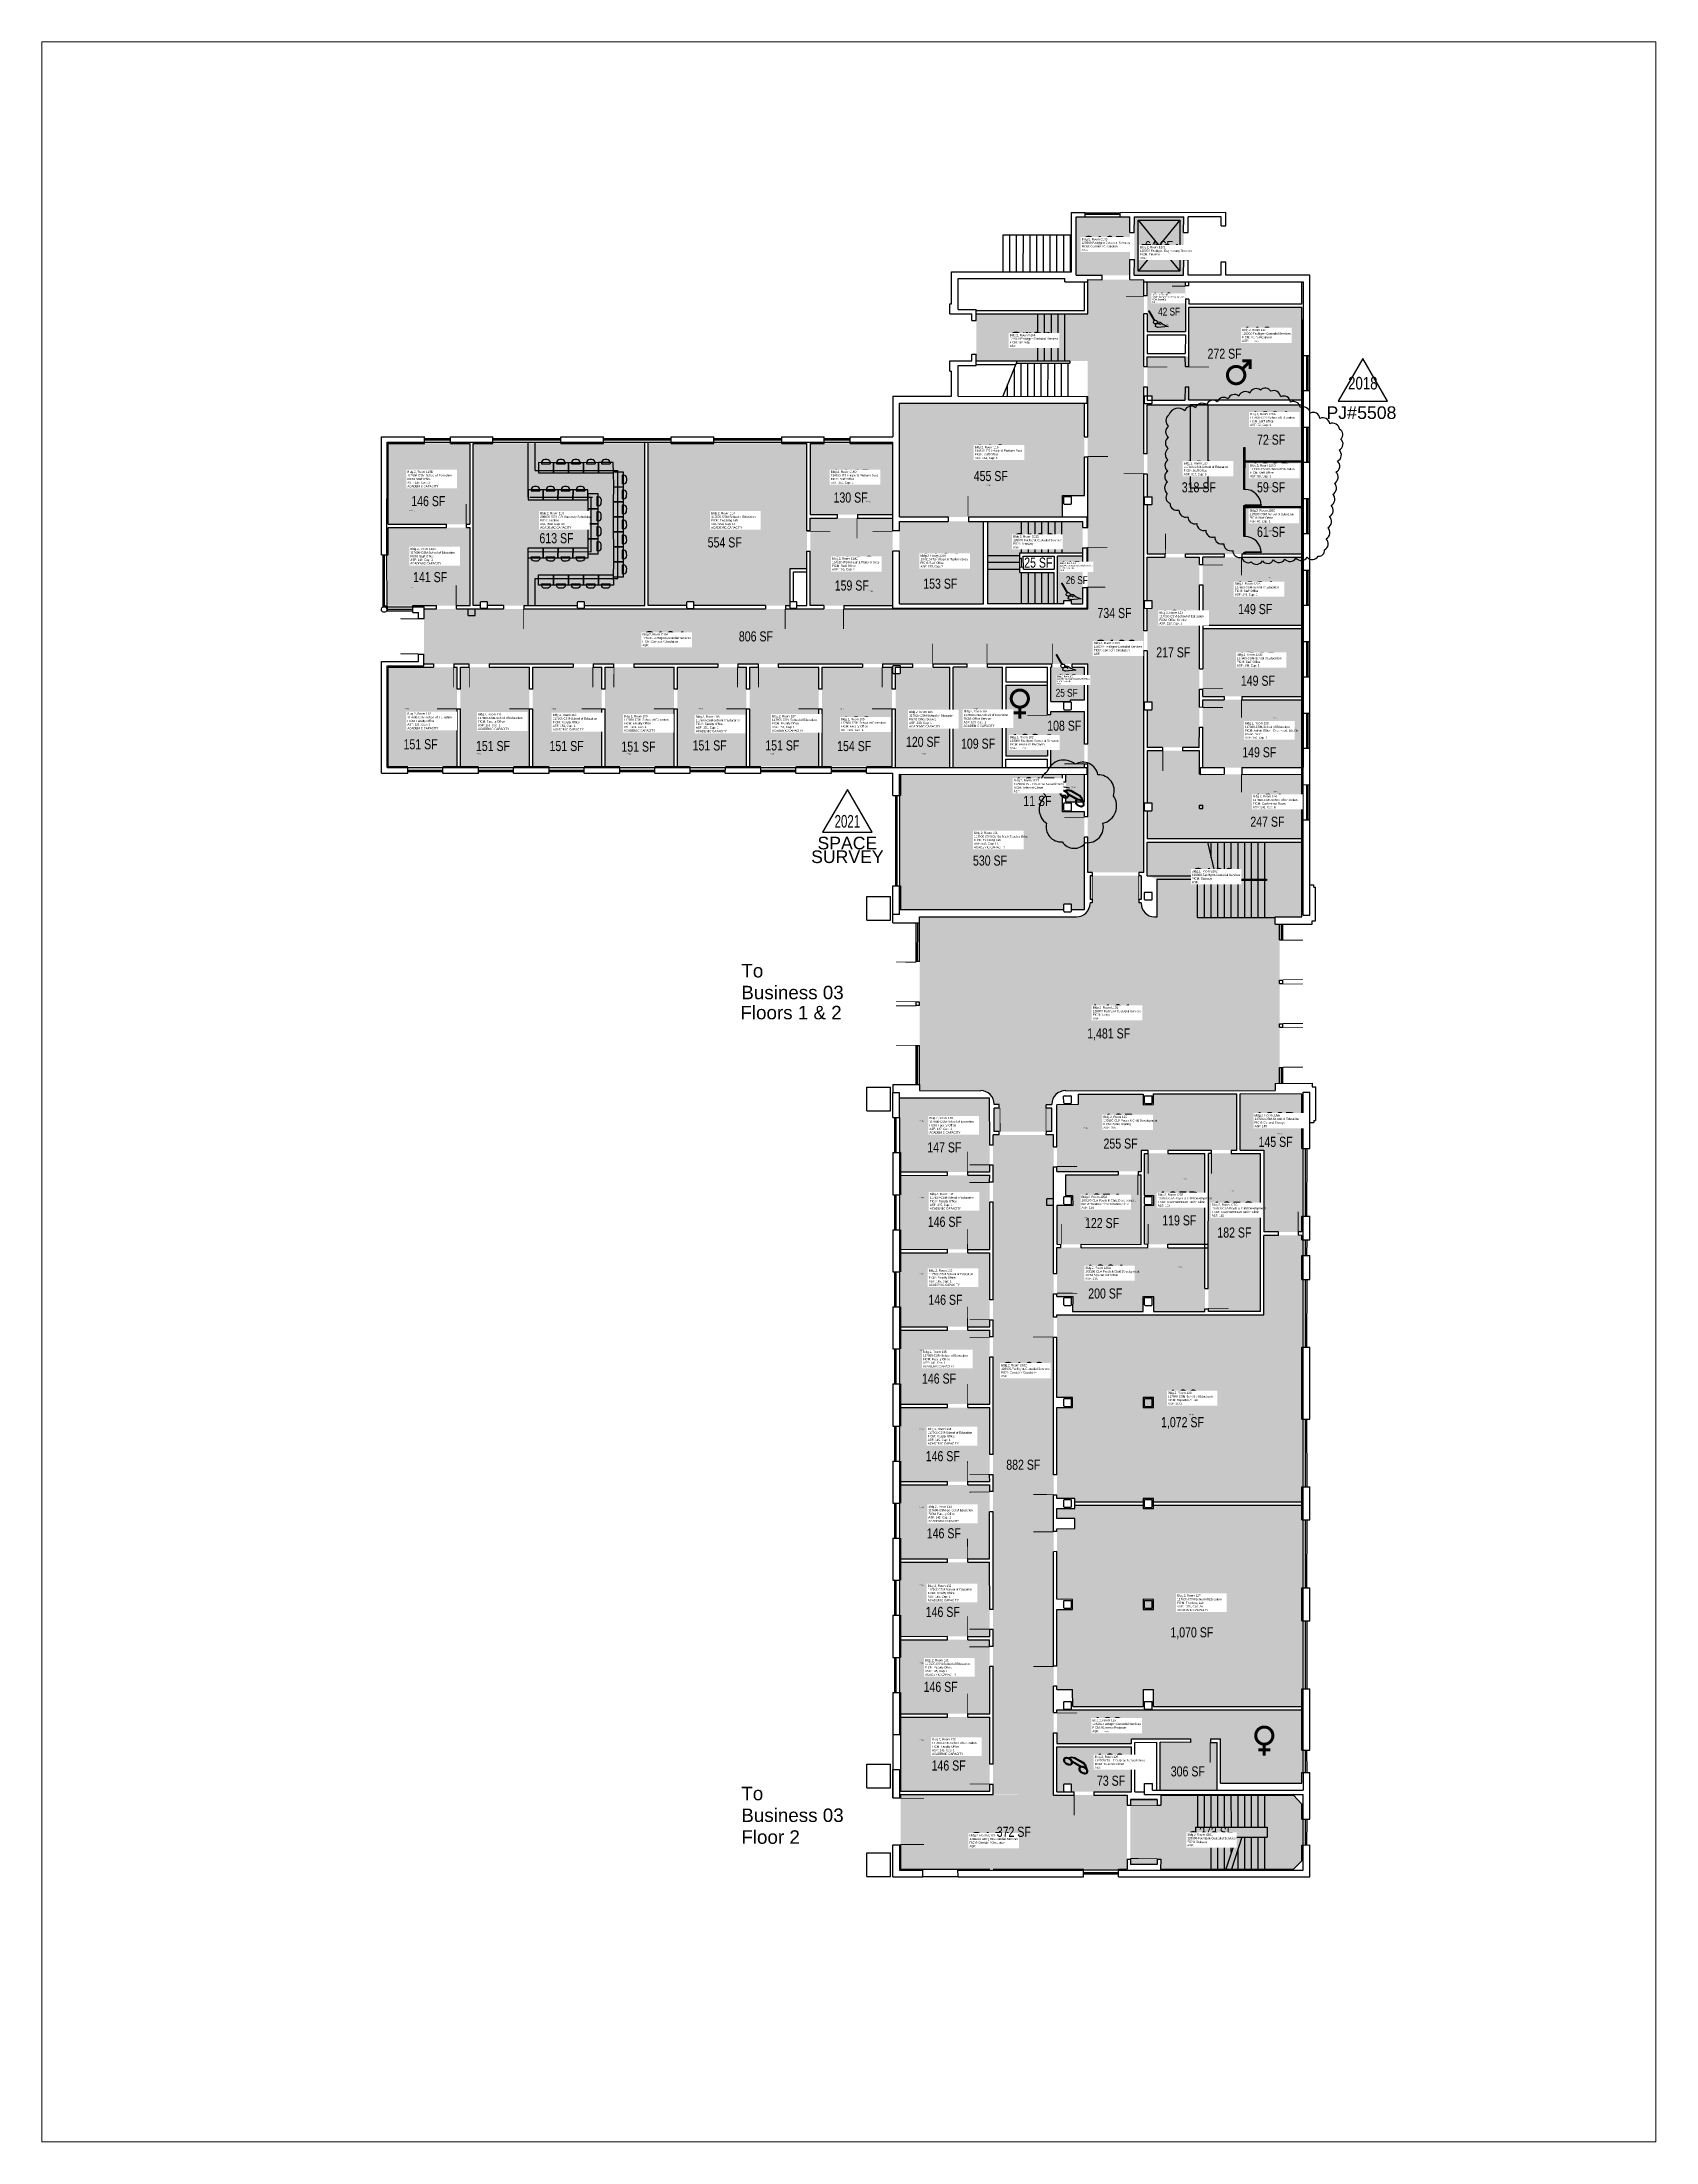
# Paper-space layout 'Layout1' of a CAD drawing. Header units: inches. Extents: x 0.2 to 8.2, y 0.3 to 10.7.
# The model-space entities are those that its viewports show. They can reach past a viewport. Long polylines and large blocks are cut down to what shows.
import ezdxf
from ezdxf.enums import TextEntityAlignment as Align

# ---------------------------------------------------------------- set-up
doc = ezdxf.new("R2010")
doc.units = ezdxf.units.IN
doc.header["$LTSCALE"] = 100
doc.header["$MEASUREMENT"] = 0
doc.linetypes.add('DASHED2', pattern=[0.375, 0.25, -0.125])
doc.layers.get('0').update_dxf_attribs({"linetype": 'CONTINUOUS'})
for name, color, linetype in [('A-DOOR', 2, 'CONTINUOUS'), ('A-FLOR', 3, 'CONTINUOUS'), ('A-FURN', 3, 'CONTINUOUS'), ('A-GLAZ', 1, 'CONTINUOUS'), ('A-IDEN-ICON', 4, 'CONTINUOUS'), ('A-IDEN-RNUM', 7, 'CONTINUOUS'), ('A-IDEN-SNUM', 4, 'CONTINUOUS'), ('A-IDEN-VNUM', 4, 'CONTINUOUS'), ('A-REV', 1, 'CONTINUOUS'), ('A-SITE', 3, 'CONTINUOUS'), ('A-WALL', 5, 'CONTINUOUS'), ('AREA-TEXT', 3, 'CONTINUOUS'), ('Rooms-Division-Color', 7, 'CONTINUOUS'), ('Rooms-Information', 7, 'CONTINUOUS')]:
    doc.layers.add(name, color=color, linetype=linetype)
doc.styles.add('Annotative', font='arial.ttf')
doc.styles.add('Arial', font='arial.ttf')
doc.styles.add('CP_AREA', font='arial.ttf', dxfattribs={"height": 15})
doc.styles.add('CP_ROOMSNUMBER', font='arial.ttf', dxfattribs={"height": 1})
doc.styles.add('CP_ROOMVNUMBER', font='arial.ttf', dxfattribs={"width": 0.85, "height": 0.075})

# ---------------------------------------------------------------- blocks, each defined once
blk = doc.blocks.new('CPWOMEN')
at = {"const_width": 0.015}
blk.add_lwpolyline([(-0.0375, 0, 1), (0.0475, 0, 1)], format="xyb", close=True, dxfattribs=at)
for points in [[(-0.025, -0.07), (0.035, -0.07)], [(0.005, -0.04), (0.005, -0.1)]]:
    blk.add_lwpolyline(points, dxfattribs=at)
blk = doc.blocks.new('CPCUST')
for p, q in [((0.017, -0.064), (0.02, -0.047)), ((0.036, -0.07), (0.017, -0.064)), ((0.026, -0.041), (0.045, -0.041)), ((0.03, -0.034), (0.038, -0.03)), ((0.112, -0.063), (0.036, -0.07)), ((0.038, -0.03), (0.053, -0.032)), ((0.045, -0.041), (0.054, -0.051)), ((0.053, -0.032), (0.075, -0.048)), ((0.075, -0.048), (0.112, -0.063))]:
    blk.add_line(p, q)
at = {"const_width": 0.015}
blk.add_lwpolyline([(-0.03, 0.05), (0.01, -0.019)], dxfattribs=at)
at = {"const_width": 0.0075}
blk.add_lwpolyline([(-0.033, 0.048, 1), (-0.027, 0.052, 1)], format="xyb", close=True, dxfattribs=at)
blk.add_circle((0.016, -0.031), 0.0141)
blk = doc.blocks.new('CPMEN')
at = {"const_width": 0.015}
blk.add_lwpolyline([(-0.058, -0.02, 1), (0.028, -0.02, 1)], format="xyb", close=True, dxfattribs=at)
for points in [[(0.015, 0.01), (0.055, 0.05)], [(0.055, 0.01), (0.055, 0.05), (0.015, 0.05)]]:
    blk.add_lwpolyline(points, dxfattribs=at)
blk = doc.blocks.new('Cpphone')
at = {"color": 0, "linetype": 'ByBlock'}
for p, q in [((0.01, 0.025), (-0.02, -0.025)), ((0.017, 0.028), (-0.018, -0.033))]:
    blk.add_line(p, q, dxfattribs=at)
for points in [[(0.036, 0.057), (0.042, 0.031), (0.038, 0.011), (0.008, -0.041), (-0.008, -0.056), (-0.034, -0.064)], [(0.033, 0.047), (0.037, 0.031), (0.033, 0.013), (0.004, -0.038), (-0.011, -0.051), (-0.026, -0.057)]]:
    blk.add_lwpolyline(points, dxfattribs=at)
for points in [[(0.029, 0.079, 0.139889), (0.022, 0.08, 0.107118), (0.012, 0.078, 0.079812), (0.004, 0.072, 0.067459), (-0.003, 0.063, 0.067459), (-0.008, 0.051, 0.079812), (-0.009, 0.041, 0.107118), (-0.006, 0.032, 0.139889), (-0.001, 0.027, 0.139889), (0.006, 0.025, 0.107118), (0.015, 0.027, 0.079812), (0.024, 0.033, 0.067459), (0.031, 0.043, 0.067459), (0.036, 0.054, 0.079812), (0.037, 0.064, 0.107118), (0.034, 0.073, 0.139889)], [(0.026, 0.074, 0.139889), (0.022, 0.075, 0.107118), (0.014, 0.074, 0.079812), (0.007, 0.069, 0.067459), (0.001, 0.06, 0.067459), (-0.003, 0.05, 0.079812), (-0.004, 0.042, 0.107118), (-0.002, 0.034, 0.139889), (0.001, 0.031, 0.139889), (0.006, 0.03, 0.107118), (0.013, 0.032, 0.079812), (0.02, 0.037, 0.067459), (0.027, 0.045, 0.067459), (0.031, 0.055, 0.079812), (0.032, 0.064, 0.107118), (0.03, 0.071, 0.139889)], [(-0.026, -0.017, 0.139889), (-0.033, -0.015, 0.107118), (-0.043, -0.017, 0.079812), (-0.051, -0.023, 0.067459), (-0.058, -0.033, 0.067459), (-0.063, -0.044, 0.079812), (-0.064, -0.054, 0.107118), (-0.061, -0.063, 0.139889), (-0.056, -0.069, 0.139889), (-0.049, -0.07, 0.107118), (-0.04, -0.068, 0.079812), (-0.031, -0.062, 0.067459), (-0.024, -0.053, 0.067459), (-0.019, -0.041, 0.079812), (-0.018, -0.031, 0.107118), (-0.021, -0.022, 0.139889)], [(-0.029, -0.021, 0.139889), (-0.033, -0.02, 0.107118), (-0.041, -0.022, 0.079812), (-0.048, -0.027, 0.067459), (-0.054, -0.035, 0.067459), (-0.058, -0.045, 0.079812), (-0.059, -0.054, 0.107118), (-0.057, -0.061, 0.139889), (-0.054, -0.064, 0.139889), (-0.049, -0.065, 0.107118), (-0.042, -0.064, 0.079812), (-0.035, -0.059, 0.067459), (-0.028, -0.05, 0.067459), (-0.024, -0.04, 0.079812), (-0.023, -0.032, 0.107118), (-0.025, -0.024, 0.139889)]]:
    blk.add_lwpolyline(points, format="xyb", close=True, dxfattribs=at)
blk = doc.blocks.new('ProjectRev')
at = {"transparency": 16777216}
blk.add_lwpolyline([(0, 0.122), (-0.122, -0.089), (0.122, -0.089)], close=True, dxfattribs=at)
at = {"transparency": 16777216, "insert": (-0.18, -0.115), "char_height": 0.0625, "attachment_point": 1, "style": 'Arial'}
blk.add_mtext_dynamic_manual_height_columns('PJ#', width=0.24749, gutter_width=0.312, heights=[0], dxfattribs=at)
at = {"transparency": 16777216, "style": 'Arial', "width": 0.75}
blk.add_attdef('YEAR', text='', height=0.0625, dxfattribs=at).set_placement((0, 0), align=Align.MIDDLE_CENTER)
at = {"transparency": 16777216, "style": 'Arial'}
blk.add_attdef('PROJECT', text='', height=0.0625, dxfattribs=at).set_placement((-0.028, -0.115), align=Align.TOP_LEFT)
blk = doc.blocks.new('Space Revision')
at = {"layer": 'A-REV', "transparency": 16777216}
blk.add_lwpolyline([(0, 2.54), (-1.47, 0), (1.47, 0)], close=True, dxfattribs=at)
at = {"layer": 'A-REV', "transparency": 16777216, "insert": (0, -0.27), "char_height": 0.75, "attachment_point": 2, "line_spacing_factor": 0.65, "style": 'Arial'}
blk.add_mtext_dynamic_manual_height_columns('SPACE\\PSURVEY', width=1.2391, gutter_width=0.0182, heights=[0], dxfattribs=at)
at = {"layer": 'A-REV', "transparency": 16777216, "style": 'Arial', "width": 0.65}
blk.add_attdef('YEAR', text='', height=0.75, dxfattribs=at).set_placement((0, 0.65), align=Align.MIDDLE_CENTER)
at = {"layer": 'A-REV', "style": 'Arial', "flags": 1}
blk.add_attdef('UPDATES', text='', height=0.75, dxfattribs=at).set_placement((1.5, 1.08), align=Align.TOP_LEFT)

msp = doc.modelspace()

# ---------------------------------------------------------------- hatches: boundary and pattern name
at = {"layer": 'Rooms-Division-Color', "true_color": 0xadadad}
for points in [[(69200318.8, 27674862.5), (69200339.7, 27674760.6), (69200425.9, 27674778.3), (69200405, 27674880.2)], [(69200216.9, 27674841.6), (69200237.8, 27674739.7), (69200331.9, 27674759), (69200310.9, 27674860.9)], [(69200364.6, 27674753.5), (69200431.3, 27674767.2), (69200449.1, 27674680.5), (69200382.5, 27674666.8)], [(69200415.9, 27674548.6), (69200414.5, 27674555.5), (69200413.4, 27674556.3), (69200405.5, 27674554.7), (69200391.5, 27674622.7), (69200464, 27674637.6), (69200446.2, 27674724.3), (69200644.1, 27674765), (69200677.5, 27674602.4)], [(69200472.8, 27673700.7), (69200260, 27674736.1), (69200358, 27674756.2), (69200570.8, 27673720.9)], [(69200077.4, 27674636.3), (69200272.3, 27674676.3), (69200289.2, 27674594.1), (69200094.3, 27674554)], [(69200172.4, 27674278.1), (69200202, 27674134.1), (69200317.6, 27674157.8), (69200306.3, 27674212.7), (69200246.6, 27674200.4), (69200239.5, 27674234.7), (69200349.2, 27674257.2), (69200338, 27674312.1)], [(69200306.4, 27674242.3), (69200323.5, 27674159), (69200334.3, 27674161.3), (69200333.1, 27674167.1), (69200346.8, 27674170), (69200348, 27674164.1), (69200367.6, 27674168.1), (69200350.5, 27674251.4)], [(69199218.4, 27673922.7), (69200378.2, 27674161.1), (69200397.9, 27674065.1), (69199238.2, 27673826.7)], [(69200334.5, 27674045.9), (69200393.3, 27674058), (69200404.9, 27674001.2), (69200380.4, 27673996.2), (69200381, 27673993.2), (69200346.8, 27673986.2)], [(69200345.7, 27673961.5), (69200351.6, 27673962.7), (69200350.4, 27673968.6), (69200409.2, 27673980.6), (69200429.3, 27673882.7), (69200370.5, 27673870.6), (69200358.8, 27673927.4), (69200353, 27673926.2), (69200360.4, 27673890), (69200287.9, 27673875.1), (69200262.6, 27673998.5), (69200335, 27674013.4)], [(69200399.4, 27673864.3), (69200409.3, 27673816.3), (69200441.6, 27673822.9), (69200431.7, 27673870.9)], [(69200565.8, 27673775), (69200836.1, 27673830.5), (69200862.9, 27673700.3), (69200610.2, 27673648.3), (69200596.7, 27673713.9), (69200577.9, 27673716.2)], [(69200507.3, 27673230), (69200744.1, 27672078.1), (69200638.3, 27672056.4), (69200634.7, 27672074), (69200401.5, 27673208.3)], [(69200719.5, 27672227.2), (69201147.6, 27672315.2), (69201174, 27672186.9), (69201031.9, 27672157.7), (69201016, 27672235.1), (69200998.4, 27672231.5), (69200999.6, 27672225.6), (69201011.4, 27672228), (69201028.5, 27672144.7), (69200928.6, 27672124.2), (69200911.5, 27672207.5), (69200964.3, 27672218.3), (69200963.1, 27672224.2), (69200860.3, 27672203.1), (69200861.9, 27672195.2), (69200731.6, 27672168.5)], [(69200732.8, 27672162.6), (69200863.1, 27672189.4), (69200879.2, 27672111), (69200773.4, 27672089.2), (69200774.2, 27672090.4), (69200771.8, 27672102.2), (69200770.6, 27672103), (69200758.9, 27672100.5), (69200758.1, 27672099.4), (69200760.5, 27672087.6), (69200761.7, 27672086.8), (69200748.9, 27672084.2)], [(69200880.1, 27672096.9), (69200927.1, 27672106.5), (69200929.1, 27672096.7), (69200935, 27672098), (69200931.4, 27672115.6), (69201163.5, 27672163.3), (69201181.4, 27672150.6), (69201201.8, 27672051.7), (69201190.1, 27672034), (69200957.9, 27671986.3), (69200954.3, 27672003.9), (69200948.4, 27672002.7), (69200950.4, 27671992.9), (69200903.4, 27671983.3)], [(69200899.2, 27671974.2), (69200503.4, 27671892.9), (69200476.7, 27672023.1), (69200744.1, 27672078.1), (69200744.3, 27672077.1), (69200872.6, 27672103.5)]]:
    msp.add_hatch(color=253, dxfattribs=at).paths.add_polyline_path(points)
at = {"layer": 'Rooms-Division-Color', "true_color": 0xffe090}
for points in [[(69200597.8, 27674475.7), (69200699.2, 27674496.5), (69200679.1, 27674594.6), (69200577.6, 27674573.7)], [(69200408.7, 27674539), (69200577.6, 27674573.7), (69200631.2, 27674313.1), (69200462.3, 27674278.4), (69200444.6, 27674364.6), (69200452.4, 27674366.2), (69200453.2, 27674367.4), (69200450.8, 27674379.2), (69200449.6, 27674380), (69200441.8, 27674378.3)], [(69200614.2, 27674395.9), (69200715.6, 27674416.7), (69200699.2, 27674496.5), (69200597.8, 27674475.7)], [(69200631.2, 27674313.1), (69200732.6, 27674334), (69200715.6, 27674416.7), (69200614.2, 27674395.9)], [(69199828.1, 27674349.2), (69199550.9, 27674292.2), (69199609, 27674009.1), (69199676.6, 27674023), (69199675.4, 27674028.9), (69199676.2, 27674030.1), (69199686, 27674032.1), (69199687.2, 27674031.3), (69199688.4, 27674025.4), (69199856.9, 27674060.1), (69199855.7, 27674065.9), (69199854, 27674074.2), (69199849.6, 27674095.3), (69199846.4, 27674110.9), (69199843.6, 27674124.7), (69199873, 27674130.8)], [(69200560.5, 27674292.5), (69200733.8, 27674328.1), (69200758.2, 27674209.6), (69200584.8, 27674174)], [(69200463.5, 27674272.6), (69200554.6, 27674291.3), (69200622.8, 27673959.2), (69200531.8, 27673940.5), (69200518.3, 27674006.1), (69200526.1, 27674007.7), (69200526.9, 27674008.9), (69200524.5, 27674020.7), (69200523.3, 27674021.5), (69200515.4, 27674019.8), (69200481.8, 27674183.4), (69200489.7, 27674185), (69200490.4, 27674186.2), (69200488, 27674198), (69200486.8, 27674198.7), (69200479, 27674197.1)], [(69199096.4, 27674198.8), (69199239.4, 27674228.2), (69199268.4, 27674087.1), (69199125.3, 27674057.7)], [(69200586, 27674168.1), (69200759.4, 27674203.7), (69200783.8, 27674085.2), (69200610.4, 27674049.6)], [(69199126.6, 27674051.9), (69199269.6, 27674081.3), (69199297.6, 27673945.1), (69199154.5, 27673915.7)], [(69200611.6, 27674043.7), (69200785, 27674079.3), (69200809.3, 27673960.8), (69200636, 27673925.2)], [(69200164, 27674010.9), (69200250.2, 27674028.6), (69200286.3, 27673853.3), (69200200.1, 27673835.6)], [(69199934.8, 27673963.8), (69200057.3, 27673989), (69200092.9, 27673815.6), (69199970.5, 27673790.4)], [(69200065.4, 27673979.4), (69200073.2, 27673981), (69200074, 27673982.2), (69200072, 27673992), (69200158.2, 27674009.7), (69200194.2, 27673834.4), (69200099.2, 27673814.8)], [(69199808.5, 27673937.8), (69199929, 27673962.6), (69199964.6, 27673789.2), (69199844.1, 27673764.5)], [(69200533, 27673934.6), (69200624.1, 27673953.3), (69200632.5, 27673912.2), (69200811.8, 27673949.1), (69200834.9, 27673836.4), (69200564.6, 27673780.8), (69200554.5, 27673829.8), (69200562.3, 27673831.4), (69200563.1, 27673832.6), (69200560.7, 27673844.4), (69200559.5, 27673845.1), (69200551.7, 27673843.5)], [(69199555.8, 27673885.9), (69199676.2, 27673910.6), (69199711.9, 27673737.3), (69199591.4, 27673712.5)], [(69199682.1, 27673911.9), (69199802.6, 27673936.6), (69199838.2, 27673763.2), (69199717.8, 27673738.5)], [(69199429.4, 27673859.9), (69199549.9, 27673884.7), (69199585.5, 27673711.3), (69199465, 27673686.5)], [(69199176.7, 27673808), (69199297.2, 27673832.7), (69199332.8, 27673659.4), (69199212.3, 27673634.6)], [(69199303, 27673833.9), (69199423.5, 27673858.7), (69199459.2, 27673685.3), (69199338.7, 27673660.6)], [(69200110.4, 27673804.9), (69200393.5, 27673863.1), (69200396.3, 27673849.4), (69200401.2, 27673825.9), (69200407, 27673797.5), (69200445.2, 27673805.3), (69200480.2, 27673634.9), (69200457.7, 27673630.2), (69200455.9, 27673639.1), (69200454.7, 27673639.8), (69200443, 27673637.4), (69200442.2, 27673636.2), (69200444, 27673627.4), (69200158.9, 27673568.8)], [(69200818.8, 27673368.6), (69200926.5, 27673390.7), (69200976.1, 27673149.8), (69200909.4, 27673136.1), (69200880.1, 27673279.1), (69200838.9, 27673270.6)], [(69200224.6, 27673239.3), (69200382.3, 27673271.7), (69200408.9, 27673142.4), (69200253.2, 27673110.4), (69200246.2, 27673144.2), (69200244.3, 27673143.8)], [(69200254.4, 27673104.5), (69200410.1, 27673136.6), (69200436.7, 27673007.3), (69200281, 27672975.2)], [(69200642.4, 27672602.4), (69200643.6, 27672596.5), (69200675, 27672602.9), (69200676.2, 27672597.1), (69200795.7, 27672621.6), (69200794.5, 27672627.5), (69200812.1, 27672631.1), (69200813.3, 27672625.3), (69201072.9, 27672678.6), (69201067.6, 27672704.6), (69201043.2, 27672823.1), (69201017.4, 27672948.5), (69200993.1, 27673067), (69200984.5, 27673108.6), (69200978.9, 27673136), (69200977.3, 27673143.9), (69200936.1, 27673135.4), (69200910.7, 27673130.2), (69200939.2, 27672991.1), (69200723.7, 27672946.8), (69200688.5, 27672939.6), (69200577.8, 27672916.8), (69200585.9, 27672877.6), (69200607.4, 27672772.8), (69200634.8, 27672778.5), (69200638.4, 27672760.8), (69200611, 27672755.2), (69200635.2, 27672637.6)], [(69200282.2, 27672969.4), (69200437.9, 27673001.4), (69200464.5, 27672872.1), (69200308.7, 27672840.1)], [(69200310, 27672834.2), (69200465.7, 27672866.2), (69200492.3, 27672736.9), (69200336.5, 27672704.9)], [(69200337.7, 27672699), (69200493.5, 27672731), (69200520.1, 27672601.7), (69200364.3, 27672569.7)], [(69200711.1, 27672268.4), (69200712.3, 27672262.5), (69200739.7, 27672268.1), (69200745.8, 27672238.7), (69200869.2, 27672264.1), (69200863.1, 27672293.5), (69200880.8, 27672297.1), (69200886.8, 27672267.7), (69201146.4, 27672321.1), (69201140, 27672351.9), (69201115.7, 27672470.5), (69201103.8, 27672528.3), (69201079.4, 27672646.8), (69201074.1, 27672672.7), (69200814.5, 27672619.4), (69200815.7, 27672613.5), (69200798.1, 27672609.9), (69200796.9, 27672615.8), (69200677.4, 27672591.2), (69200678.6, 27672585.3), (69200647.3, 27672578.9), (69200650.9, 27672561.2), (69200682.2, 27672567.7), (69200685.9, 27672550.1), (69200654.5, 27672543.6), (69200655.5, 27672538.7), (69200662.8, 27672503.5), (69200679.9, 27672420.2), (69200707.3, 27672425.8), (69200710.9, 27672408.2), (69200683.5, 27672402.6), (69200703.8, 27672303.6)], [(69200365.5, 27672563.8), (69200521.3, 27672595.9), (69200547.8, 27672466.6), (69200392.1, 27672434.5)], [(69200393.3, 27672428.7), (69200549, 27672460.7), (69200575.6, 27672331.4), (69200419.9, 27672299.4)], [(69200421.1, 27672293.5), (69200576.8, 27672325.5), (69200603.4, 27672196.2), (69200447.7, 27672164.2)], [(69200448.9, 27672158.3), (69200604.6, 27672190.3), (69200631.2, 27672061), (69200475.4, 27672029)]]:
    msp.add_hatch(color=41, dxfattribs=at).paths.add_polyline_path(points)
at = {"layer": 'Rooms-Division-Color', "true_color": 0xfa003f}
for points in [[(69199975.2, 27674452.9), (69200298.4, 27674519.4), (69200331.6, 27674357.8), (69200293.4, 27674349.9), (69200301.1, 27674312.7), (69200016.1, 27674254.1)], [(69199833.9, 27674350.4), (69199977.9, 27674380), (69200003.5, 27674255.6), (69199859.5, 27674226)], [(69200017.7, 27674246.3), (69200164.6, 27674276.5), (69200194.2, 27674132.5), (69200047.3, 27674102.3)], [(69199860.7, 27674220.1), (69200004.7, 27674249.7), (69200036.1, 27674096.9), (69199892.1, 27674067.3)]]:
    msp.add_hatch(color=240, dxfattribs=at).paths.add_polyline_path(points)
at = {"layer": 'Rooms-Division-Color', "true_color": 0x003fff}
msp.add_hatch(color=160, dxfattribs=at).paths.add_polyline_path([(69199245.2, 27674229.4), (69199545, 27674291), (69199603.2, 27674007.9), (69199497.4, 27673986.2), (69199496.2, 27673992.1), (69199495, 27673992.8), (69199485.2, 27673990.8), (69199484.4, 27673989.6), (69199485.6, 27673983.8), (69199327.9, 27673951.3), (69199326.7, 27673957.2), (69199325.5, 27673958), (69199315.7, 27673956), (69199315, 27673954.8), (69199316.2, 27673948.9), (69199303.4, 27673946.3)])
at = {"layer": 'Rooms-Division-Color', "true_color": 0xadadad}
h = msp.add_hatch(color=253, dxfattribs=at)
edge = h.paths.add_edge_path()
edge.add_line((69200567.1, 27673714), (69200575.5, 27673672.8))
edge.add_line((69200575.5, 27673672.8), (69200571.6, 27673672))
edge.add_line((69200571.6, 27673672), (69200572.8, 27673666.2))
edge.add_line((69200572.8, 27673666.2), (69200576.7, 27673667))
edge.add_line((69200576.7, 27673667), (69200576.9, 27673666))
edge.add_arc((69200600.5, 27673670.8), 24, 191.615, 281.615)
edge.add_line((69200605.3, 27673647.3), (69200815.9, 27673690.6))
edge.add_line((69200815.9, 27673690.6), (69200818.5, 27673677.9))
edge.add_line((69200818.5, 27673677.9), (69200826.3, 27673679.5))
edge.add_line((69200826.3, 27673679.5), (69200883.5, 27673401.3))
edge.add_line((69200883.5, 27673401.3), (69200875.7, 27673399.7))
edge.add_line((69200875.7, 27673399.7), (69200878.3, 27673386.9))
edge.add_line((69200878.3, 27673386.9), (69200512, 27673311.6))
edge.add_arc((69200516.8, 27673288.1), 24, 101.615, 191.615)
edge.add_line((69200493.3, 27673283.3), (69200493.5, 27673282.3))
edge.add_line((69200493.5, 27673282.3), (69200483.7, 27673280.3))
edge.add_line((69200483.7, 27673280.3), (69200484.9, 27673274.4))
edge.add_line((69200484.9, 27673274.4), (69200494.7, 27673276.4))
edge.add_line((69200494.7, 27673276.4), (69200503.1, 27673235.3))
edge.add_line((69200503.1, 27673235.3), (69200402.3, 27673214.6))
edge.add_line((69200402.3, 27673214.6), (69200393.8, 27673255.7))
edge.add_line((69200393.8, 27673255.7), (69200402.6, 27673257.5))
edge.add_line((69200402.6, 27673257.5), (69200401.4, 27673263.4))
edge.add_line((69200401.4, 27673263.4), (69200392.6, 27673261.6))
edge.add_line((69200392.6, 27673261.6), (69200392.4, 27673262.6))
edge.add_arc((69200368.9, 27673257.7), 24, 11.615, 101.615)
edge.add_line((69200364.1, 27673281.2), (69200257.3, 27673259.3))
edge.add_line((69200257.3, 27673259.3), (69200194.9, 27673562.9))
edge.add_line((69200194.9, 27673562.9), (69200469.1, 27673619.3))
edge.add_arc((69200464.3, 27673642.8), 24, 281.615, 371.615)
edge.add_line((69200487.8, 27673647.7), (69200487.6, 27673648.6))
edge.add_line((69200487.6, 27673648.6), (69200491.5, 27673649.4))
edge.add_line((69200491.5, 27673649.4), (69200490.3, 27673655.3))
edge.add_line((69200490.3, 27673655.3), (69200486.4, 27673654.5))
edge.add_line((69200486.4, 27673654.5), (69200477.9, 27673695.7))
edge.add_line((69200477.9, 27673695.7), (69200567.1, 27673714))
at = {"layer": 'Rooms-Division-Color', "true_color": 0xb2d6e9}
for points in [[(69200670.8, 27673318.8), (69200653.1, 27673315.1), (69200649.3, 27673333.7), (69200535.7, 27673310.4), (69200539.5, 27673291.8), (69200502.3, 27673284.1), (69200526.3, 27673167.6), (69200673.2, 27673197.8), (69200665.5, 27673235), (69200833, 27673269.4), (69200812.9, 27673367.4), (69200667, 27673337.4)], [(69200784.3, 27673253.3), (69200875.4, 27673272), (69200932.2, 27672995.8), (69200841.1, 27672977)], [(69200672.6, 27673230.3), (69200778.4, 27673252.1), (69200811, 27673093.4), (69200705.2, 27673071.6), (69200691.3, 27673139.2), (69200707, 27673142.4), (69200703.4, 27673160.1), (69200687.7, 27673156.9)], [(69200542.2, 27673164.7), (69200674.4, 27673191.9), (69200699.4, 27673070.4), (69200552.4, 27673040.2), (69200538.5, 27673107.8), (69200566, 27673113.5), (69200562.3, 27673131.1), (69200549.6, 27673128.5)], [(69200553.6, 27673034.4), (69200812.2, 27673087.5), (69200835.2, 27672975.8), (69200745.1, 27672957.3), (69200739.6, 27672983.8), (69200722, 27672980.1), (69200727.4, 27672953.7), (69200604, 27672928.3), (69200598.6, 27672954.8), (69200571.2, 27672949.1)]]:
    msp.add_hatch(color=254, dxfattribs=at).paths.add_polyline_path(points)

# ---------------------------------------------------------------- linework, layer by layer
at = {"layer": 'A-DOOR'}
for points in [[(69200364, 27674727.1, 1.5, 1.5, 0), (69200332.6, 27674720.6, 0, 0, 0), (69200332.5, 27674721.4, 0, 0, 0.414214), (69200370.2, 27674696.5, 0, 0, 0.414214)], [(69200432.8, 27674759.6, 1.5, 1.5, 0), (69200409.3, 27674754.8, 0, 0, 0), (69200409.2, 27674755.5, 0, 0, 0.414214), (69200437.5, 27674736.8, 0, 0, 0.414214)], [(69200395.2, 27674604.9, 1.5, 1.5, 0), (69200430.5, 27674612.1, 0, 0, 0), (69200430.6, 27674611.4, 0, 0, -0.414214), (69200400.8, 27674570, 0, 0, -0.414214)], [(69200467.7, 27674619.8, 1.5, 1.5, 0), (69200502.9, 27674627, 0, 0, 0), (69200503.1, 27674626.3, 0, 0, -0.414214), (69200473.3, 27674584.9, 0, 0, -0.414214)], [(69200323.5, 27674427.3, 1.5, 1.5, 0), (69200358.7, 27674434.5, 0, 0, 0), (69200358.6, 27674435.3, 0, 0, 0.414214), (69200314.9, 27674461.5, 0, 0, 0.414214)], [(69200427.6, 27674417.3, 1.5, 1.5, 0), (69200392.4, 27674410.1, 0, 0, 0), (69200392.2, 27674410.8, 0, 0, -0.414214), (69200422, 27674452.1, 0, 0, -0.414214)], [(69200135.5, 27674280.2, 1.5, 1.5, 0), (69200128.3, 27674315.4, 0, 0, 0), (69200127.5, 27674315.3, 0, 0, 0.414214), (69200101.3, 27674271.6, 0, 0, 0.414214)], [(69200494.4, 27674285, 1.5, 1.5, 0), (69200487.1, 27674320.3, 0, 0, 0), (69200487.9, 27674320.4, 0, 0, -0.414214), (69200529.2, 27674290.7, 0, 0, -0.414214)], [(69200355.1, 27674268.4, 1.5, 1.5, 0), (69200390.4, 27674275.7, 0, 0, 0), (69200390.2, 27674276.4, 0, 0, 0.414214), (69200346.6, 27674302.6, 0, 0, 0.414214)], [(69200563.2, 27674279, 1.5, 1.5, 0), (69200598.5, 27674286.3, 0, 0, 0), (69200598.7, 27674285.5, 0, 0, -0.414214), (69200568.9, 27674244.2, 0, 0, -0.414214)], [(69200628.3, 27674306.4, 1.5, 1.5, 0), (69200634.7, 27674275.1, 0, 0, 0), (69200635.5, 27674275.2, 0, 0, -0.414214), (69200597.7, 27674300.1, 0, 0, -0.414214)], [(69199865.5, 27674196.9, 1.5, 1.5, 0), (69199900.8, 27674204.1, 0, 0, 0), (69199900.6, 27674204.8, 0, 0, -0.414214), (69199872.6, 27674162.3, 0, 0, -0.414214)], [(69199942.3, 27674236.9, 1.5, 1.5, 0), (69199949.5, 27674201.6, 0, 0, 0), (69199948.8, 27674201.5, 0, 0, -0.414214), (69199907.4, 27674231.3, 0, 0, -0.414214)], [(69200009.5, 27674226.5, 1.5, 1.5, 0), (69199974.2, 27674219.2, 0, 0, 0), (69199974.4, 27674218.5, 0, 0, 0.414214), (69200018.1, 27674192.2, 0, 0, 0.414214)], [(69200369.4, 27674198.9, 1.5, 1.5, 0), (69200400.8, 27674205.3, 0, 0, 0), (69200400.9, 27674204.6, 0, 0, 0.414214), (69200363.1, 27674229.5, 0, 0, 0.414214)], [(69200491.1, 27674108.5, 1.5, 1.5, 0), (69200455.8, 27674101.3, 0, 0, 0), (69200455.7, 27674102, 0, 0, -0.414214), (69200485.5, 27674143.3, 0, 0, -0.414214)], [(69199261.7, 27674085.8, 1.5, 1.5, 0), (69199254.5, 27674121, 0, 0, 0), (69199253.8, 27674120.9, 0, 0, 0.414214), (69199227.5, 27674077.2, 0, 0, 0.414214)], [(69200336, 27674052.4, 1.5, 1.5, 0), (69200328.7, 27674087.6, 0, 0, 0), (69200329.5, 27674087.8, 0, 0, -0.414214), (69200370.8, 27674058, 0, 0, -0.414214)], [(69200607.6, 27674063, 1.5, 1.5, 0), (69200642.9, 27674070.3, 0, 0, 0), (69200642.7, 27674071, 0, 0, 0.414214), (69200599.1, 27674097.3, 0, 0, 0.414214)], [(69199849.5, 27674052.4, 1.5, 1.5, 0), (69199856.7, 27674017.2, 0, 0, 0), (69199856, 27674017, 0, 0, -0.414214), (69199814.7, 27674046.8, 0, 0, -0.414214)], [(69199951.4, 27674073.4, 1.5, 1.5, 0), (69199958.6, 27674038.1, 0, 0, 0), (69199957.9, 27674038, 0, 0, -0.414214), (69199916.5, 27674067.7, 0, 0, -0.414214)], [(69200221.9, 27674028.9, 1.5, 1.5, 0), (69200214.6, 27674064.2, 0, 0, 0), (69200213.9, 27674064, 0, 0, 0.414214), (69200187.6, 27674020.4, 0, 0, 0.414214)], [(69200679.4, 27674057.6, 1.5, 1.5, 0), (69200685.9, 27674026.3, 0, 0, 0), (69200686.6, 27674026.4, 0, 0, -0.414214), (69200648.8, 27674051.3, 0, 0, -0.414214)], [(69200126.8, 27674009.4, 1.5, 1.5, 0), (69200119.6, 27674044.7, 0, 0, 0), (69200118.9, 27674044.5, 0, 0, 0.414214), (69200092.6, 27674000.8, 0, 0, 0.414214)], [(69200614.4, 27674030.2, 1.5, 1.5, 0), (69200649.6, 27674037.5, 0, 0, 0), (69200649.8, 27674036.7, 0, 0, -0.414214), (69200620, 27673995.4, 0, 0, -0.414214)], [(69200039.9, 27673985.4, 1.5, 1.5, 0), (69200047.1, 27673950.1, 0, 0, 0), (69200046.4, 27673950, 0, 0, -0.414214), (69200005.1, 27673979.8, 0, 0, -0.414214)], [(69199273.3, 27673940.1, 1.5, 1.5, 0), (69199266.1, 27673975.4, 0, 0, 0), (69199265.3, 27673975.2, 0, 0, 0.414214), (69199239.1, 27673931.6, 0, 0, 0.414214)], [(69199392.1, 27673958.4, 1.5, 1.5, 0), (69199399.3, 27673923.1, 0, 0, 0), (69199398.6, 27673923, 0, 0, -0.414214), (69199357.2, 27673952.8, 0, 0, -0.414214)], [(69199823.9, 27673941, 1.5, 1.5, 0), (69199831.2, 27673905.7, 0, 0, 0), (69199831.9, 27673905.9, 0, 0, 0.414214), (69199858.1, 27673949.6, 0, 0, 0.414214)], [(69200072.2, 27673916.2, 1.5, 1.5, 0), (69200037, 27673909, 0, 0, 0), (69200036.8, 27673909.7, 0, 0, -0.414214), (69200066.6, 27673951.1, 0, 0, -0.414214)], [(69200345.9, 27673960.7, 1.5, 1.5, 0), (69200310.6, 27673953.5, 0, 0, 0), (69200310.8, 27673952.8, 0, 0, 0.414214), (69200354.4, 27673926.5, 0, 0, 0.414214)], [(69200560.1, 27673940.2, 1.5, 1.5, 0), (69200567.4, 27673904.9, 0, 0, 0), (69200568.1, 27673905.1, 0, 0, 0.414214), (69200594.4, 27673948.8, 0, 0, 0.414214)], [(69199212.2, 27673903.3, 1.5, 1.5, 0), (69199180.9, 27673896.9, 0, 0, 0), (69199180.7, 27673897.6, 0, 0, 0.414214), (69199218.5, 27673872.7, 0, 0, 0.414214)], [(69199787.2, 27673933.4, 1.5, 1.5, 0), (69199794.4, 27673898.2, 0, 0, 0), (69199793.7, 27673898, 0, 0, -0.414214), (69199752.3, 27673927.8, 0, 0, -0.414214)], [(69199943.9, 27673889.9, 1.5, 1.5, 0), (69199908.6, 27673882.6, 0, 0, 0), (69199908.5, 27673883.3, 0, 0, -0.414214), (69199938.3, 27673924.7, 0, 0, -0.414214)], [(69200427.9, 27673889.3, 1.5, 1.5, 0), (69200392.7, 27673882.1, 0, 0, 0), (69200392.5, 27673882.8, 0, 0, -0.414214), (69200422.3, 27673924.1, 0, 0, -0.414214)], [(69200706.2, 27673927.4, 1.5, 1.5, 0), (69200712.7, 27673896, 0, 0, 0), (69200713.4, 27673896.2, 0, 0, -0.414214), (69200675.6, 27673921.1, 0, 0, -0.414214)], [(69199224.8, 27673842.1, 1.5, 1.5, 0), (69199193.5, 27673835.7, 0, 0, 0), (69199193.6, 27673834.9, 0, 0, -0.414214), (69199218.5, 27673872.7, 0, 0, -0.414214)], [(69199534.5, 27673881.5, 1.5, 1.5, 0), (69199541.7, 27673846.2, 0, 0, 0), (69199541, 27673846.1, 0, 0, -0.414214), (69199499.6, 27673875.9, 0, 0, -0.414214)], [(69199571.2, 27673889.1, 1.5, 1.5, 0), (69199578.4, 27673853.8, 0, 0, 0), (69199579.2, 27673853.9, 0, 0, 0.414214), (69199605.4, 27673897.6, 0, 0, 0.414214)], [(69199571.2, 27673889.1, 1.5, 1.5, 0), (69199578.4, 27673853.8, 0, 0, 0), (69199579.2, 27673853.9, 0, 0, 0.414214), (69199605.4, 27673897.6, 0, 0, 0.414214)], [(69199691.2, 27673837.9, 1.5, 1.5, 0), (69199655.9, 27673830.7, 0, 0, 0), (69199655.8, 27673831.4, 0, 0, -0.414214), (69199685.6, 27673872.7, 0, 0, -0.414214)], [(69199817.6, 27673863.9, 1.5, 1.5, 0), (69199782.3, 27673856.6, 0, 0, 0), (69199782.1, 27673857.4, 0, 0, -0.414214), (69199811.9, 27673898.7, 0, 0, -0.414214)], [(69199290.6, 27673831.4, 1.5, 1.5, 0), (69199297.8, 27673796.1, 0, 0, 0), (69199297.1, 27673796, 0, 0, -0.414214), (69199255.7, 27673825.7, 0, 0, -0.414214)], [(69199318.5, 27673837.1, 1.5, 1.5, 0), (69199325.7, 27673801.8, 0, 0, 0), (69199326.5, 27673802, 0, 0, 0.414214), (69199352.7, 27673845.7, 0, 0, 0.414214)], [(69199564.8, 27673811.9, 1.5, 1.5, 0), (69199529.6, 27673804.7, 0, 0, 0), (69199529.4, 27673805.4, 0, 0, -0.414214), (69199559.2, 27673846.8, 0, 0, -0.414214)], [(69200396.5, 27673848.6, 1.5, 1.5, 0), (69200373, 27673843.8, 0, 0, 0), (69200372.8, 27673844.5, 0, 0, 0.414214), (69200401.2, 27673825.9, 0, 0, 0.414214)], [(69199312.1, 27673760, 1.5, 1.5, 0), (69199276.9, 27673752.8, 0, 0, 0), (69199276.7, 27673753.5, 0, 0, -0.414214), (69199306.5, 27673794.8, 0, 0, -0.414214)], [(69199438.5, 27673786, 1.5, 1.5, 0), (69199403.2, 27673778.7, 0, 0, 0), (69199403.1, 27673779.5, 0, 0, -0.414214), (69199432.8, 27673820.8, 0, 0, -0.414214)], [(69200447.2, 27673795.8, 1.5, 1.5, 0), (69200411.9, 27673788.5, 0, 0, 0), (69200412.1, 27673787.8, 0, 0, 0.414214), (69200455.7, 27673761.5, 0, 0, 0.414214)], [(69200482.5, 27673696.6, 1.31, 1.31, 0), (69200491, 27673655.5, 0, 0, 0), (69200490.3, 27673655.3, 0, 0, 0.414214), (69200523, 27673704.9, 0, 0, 0.414214)], [(69200562.5, 27673713, 1.31, 1.31, 0), (69200571, 27673671.9, 0, 0, 0), (69200571.6, 27673672, 0, 0, -0.414214), (69200522, 27673704.7, 0, 0, -0.414214)], [(69200838, 27673652.5, 1.5, 1.5, 0), (69200873.3, 27673659.8, 0, 0, 0), (69200873.4, 27673659, 0, 0, -0.414214), (69200843.6, 27673617.7, 0, 0, -0.414214)], [(69200852.2, 27673583.5, 1.5, 1.5, 0), (69200887.5, 27673590.7, 0, 0, 0), (69200887.3, 27673591.4, 0, 0, 0.414214), (69200843.6, 27673617.7, 0, 0, 0.414214)], [(69200853.7, 27673576.1, 1.5, 1.5, 0), (69200889, 27673583.4, 0, 0, 0), (69200889.1, 27673582.6, 0, 0, -0.414214), (69200859.3, 27673541.3, 0, 0, -0.414214)], [(69200867.9, 27673507.1, 1.5, 1.5, 0), (69200903.2, 27673514.3, 0, 0, 0), (69200903, 27673515, 0, 0, 0.414214), (69200859.3, 27673541.3, 0, 0, 0.414214)], [(69200869.4, 27673499.7, 1.5, 1.5, 0), (69200904.7, 27673507, 0, 0, 0), (69200904.8, 27673506.2, 0, 0, -0.414214), (69200875, 27673464.9, 0, 0, -0.414214)], [(69200205.3, 27673482.6, 1.5, 1.5, 0), (69200170, 27673475.4, 0, 0, 0), (69200170.1, 27673474.7, 0, 0, 0.414214), (69200213.8, 27673448.4, 0, 0, 0.414214)], [(69200883.6, 27673430.7, 1.5, 1.5, 0), (69200918.9, 27673437.9, 0, 0, 0), (69200918.7, 27673438.6, 0, 0, 0.414214), (69200875, 27673464.9, 0, 0, 0.414214)], [(69200219.4, 27673413.6, 1.5, 1.5, 0), (69200184.2, 27673406.3, 0, 0, 0), (69200184, 27673407.1, 0, 0, -0.414214), (69200213.8, 27673448.4, 0, 0, -0.414214)], [(69200221, 27673406.2, 1.5, 1.5, 0), (69200185.7, 27673399, 0, 0, 0), (69200185.8, 27673398.3, 0, 0, 0.414214), (69200229.5, 27673372, 0, 0, 0.414214)], [(69200235.1, 27673337.2, 1.5, 1.5, 0), (69200199.9, 27673329.9, 0, 0, 0), (69200199.7, 27673330.7, 0, 0, -0.414214), (69200229.5, 27673372, 0, 0, -0.414214)], [(69200492.7, 27673233.2, 1.31, 1.31, 0), (69200484.3, 27673274.3, 0, 0, 0), (69200484.9, 27673274.4, 0, 0, 0.414214), (69200452.2, 27673224.8, 0, 0, 0.414214)], [(69200412.7, 27673216.7, 1.31, 1.31, 0), (69200404.2, 27673257.8, 0, 0, 0), (69200403.6, 27673257.7, 0, 0, -0.414214), (69200453.2, 27673225, 0, 0, -0.414214)], [(69200679.2, 27673231.7, 1.5, 1.5, 0), (69200686.5, 27673196.4, 0, 0, 0), (69200687.2, 27673196.6, 0, 0, 0.414214), (69200713.5, 27673240.2, 0, 0, 0.414214)], [(69200789.9, 27673254.4, 1.5, 1.5, 0), (69200797.2, 27673219.2, 0, 0, 0), (69200797.9, 27673219.3, 0, 0, 0.414214), (69200824.1, 27673263, 0, 0, 0.414214)], [(69200406.4, 27673154.9, 1.5, 1.5, 0), (69200371.1, 27673147.7, 0, 0, 0), (69200370.9, 27673148.4, 0, 0, -0.414214), (69200400.7, 27673189.7, 0, 0, -0.414214)], [(69200524.5, 27673176.1, 1.5, 1.5, 0), (69200559.8, 27673183.4, 0, 0, 0), (69200559.6, 27673184.1, 0, 0, 0.414214), (69200515.9, 27673210.4, 0, 0, 0.414214)], [(69200668.8, 27673190.7, 1.5, 1.5, 0), (69200676, 27673155.5, 0, 0, 0), (69200675.3, 27673155.3, 0, 0, -0.414214), (69200633.9, 27673185.1, 0, 0, -0.414214)], [(69200370, 27673134.4, 1.5, 1.5, 0), (69200362.7, 27673169.7, 0, 0, 0), (69200362, 27673169.5, 0, 0, 0.414214), (69200335.8, 27673125.9, 0, 0, 0.414214)], [(69200969.4, 27673148.4, 1.5, 1.5, 0), (69200962.2, 27673183.7, 0, 0, 0), (69200961.5, 27673183.5, 0, 0, 0.414214), (69200935.2, 27673139.8, 0, 0, 0.414214)], [(69200412.7, 27673124.1, 1.5, 1.5, 0), (69200377.4, 27673116.8, 0, 0, 0), (69200377.6, 27673116.1, 0, 0, 0.414214), (69200421.3, 27673089.8, 0, 0, 0.414214)], [(69200560, 27673041.8, 1.5, 1.5, 0), (69200552.8, 27673077.1, 0, 0, 0), (69200553.5, 27673077.2, 0, 0, -0.414214), (69200594.9, 27673047.4, 0, 0, -0.414214)], [(69200711.8, 27673073, 1.5, 1.5, 0), (69200704.6, 27673108.3, 0, 0, 0), (69200705.3, 27673108.4, 0, 0, -0.414214), (69200746.7, 27673078.6, 0, 0, -0.414214)], [(69200397.8, 27672999.3, 1.5, 1.5, 0), (69200390.5, 27673034.5, 0, 0, 0), (69200389.8, 27673034.4, 0, 0, 0.414214), (69200363.5, 27672990.7, 0, 0, 0.414214)], [(69200839.9, 27672982.7, 1.5, 1.5, 0), (69200875.2, 27672989.9, 0, 0, 0), (69200875, 27672990.7, 0, 0, 0.414214), (69200831.3, 27673016.9, 0, 0, 0.414214)], [(69200570, 27672954.8, 1.5, 1.5, 0), (69200605.3, 27672962, 0, 0, 0), (69200605.1, 27672962.7, 0, 0, 0.414214), (69200561.4, 27672989, 0, 0, 0.414214)], [(69200425.6, 27672864.1, 1.5, 1.5, 0), (69200418.3, 27672899.3, 0, 0, 0), (69200417.6, 27672899.2, 0, 0, 0.414214), (69200391.3, 27672855.5, 0, 0, 0.414214)], [(69200461.9, 27672884.6, 1.5, 1.5, 0), (69200426.7, 27672877.3, 0, 0, 0), (69200426.5, 27672878.1, 0, 0, -0.414214), (69200456.3, 27672919.4, 0, 0, -0.414214)], [(69200578.8, 27672877, 1.5, 1.5, 0), (69200543.6, 27672869.7, 0, 0, 0), (69200543.4, 27672870.4, 0, 0, -0.414214), (69200573.2, 27672911.8, 0, 0, -0.414214)], [(69200468.3, 27672853.7, 1.5, 1.5, 0), (69200433, 27672846.5, 0, 0, 0), (69200433.1, 27672845.7, 0, 0, 0.414214), (69200476.8, 27672819.5, 0, 0, 0.414214)], [(69200453.3, 27672728.9, 1.5, 1.5, 0), (69200446.1, 27672764.2, 0, 0, 0), (69200445.4, 27672764, 0, 0, 0.414214), (69200419.1, 27672720.3, 0, 0, 0.414214)], [(69200481.1, 27672593.7, 1.5, 1.5, 0), (69200473.9, 27672629, 0, 0, 0), (69200473.1, 27672628.8, 0, 0, 0.414214), (69200446.9, 27672585.2, 0, 0, 0.414214)], [(69200517.5, 27672614.2, 1.5, 1.5, 0), (69200482.2, 27672607, 0, 0, 0), (69200482.1, 27672607.7, 0, 0, -0.414214), (69200511.9, 27672649.1, 0, 0, -0.414214)], [(69200636.4, 27672601.9, 1.5, 1.5, 0), (69200601.1, 27672594.7, 0, 0, 0), (69200601, 27672595.4, 0, 0, -0.414214), (69200630.8, 27672636.7, 0, 0, -0.414214)], [(69200523.8, 27672583.4, 1.5, 1.5, 0), (69200488.6, 27672576.1, 0, 0, 0), (69200488.7, 27672575.4, 0, 0, 0.414214), (69200532.4, 27672549.1, 0, 0, 0.414214)], [(69200649.8, 27672536.8, 1.5, 1.5, 0), (69200614.5, 27672529.5, 0, 0, 0), (69200614.7, 27672528.8, 0, 0, 0.414214), (69200658.4, 27672502.5, 0, 0, 0.414214)], [(69200508.9, 27672458.6, 1.5, 1.5, 0), (69200501.7, 27672493.8, 0, 0, 0), (69200500.9, 27672493.7, 0, 0, 0.414214), (69200474.7, 27672450, 0, 0, 0.414214)], [(69200573.1, 27672343.9, 1.5, 1.5, 0), (69200537.8, 27672336.6, 0, 0, 0), (69200537.6, 27672337.4, 0, 0, -0.414214), (69200567.4, 27672378.7, 0, 0, -0.414214)], [(69200536.7, 27672323.4, 1.5, 1.5, 0), (69200529.4, 27672358.6, 0, 0, 0), (69200528.7, 27672358.5, 0, 0, 0.414214), (69200502.5, 27672314.8, 0, 0, 0.414214)], [(69200579.4, 27672313, 1.5, 1.5, 0), (69200544.1, 27672305.8, 0, 0, 0), (69200544.3, 27672305, 0, 0, 0.414214), (69200588, 27672278.8, 0, 0, 0.414214)], [(69200698.1, 27672301.7, 1.5, 1.5, 0), (69200662.8, 27672294.4, 0, 0, 0), (69200663, 27672293.7, 0, 0, 0.414214), (69200706.7, 27672267.5, 0, 0, 0.414214)], [(69200564.5, 27672188.2, 1.5, 1.5, 0), (69200557.2, 27672223.5, 0, 0, 0), (69200556.5, 27672223.3, 0, 0, 0.414214), (69200530.2, 27672179.6, 0, 0, 0.414214)], [(69200720.7, 27672221.6, 1.5, 1.5, 0), (69200756, 27672228.8, 0, 0, 0), (69200756.1, 27672228.1, 0, 0, -0.414214), (69200726.3, 27672186.8, 0, 0, -0.414214)], [(69200998.9, 27672225.4, 1.5, 1.5, 0), (69201006.1, 27672190.2, 0, 0, 0), (69201005.4, 27672190, 0, 0, -0.414214), (69200964, 27672219.8, 0, 0, -0.414214)], [(69200628.6, 27672073.5, 1.5, 1.5, 0), (69200593.4, 27672066.3, 0, 0, 0), (69200593.2, 27672067, 0, 0, -0.414214), (69200623, 27672108.4, 0, 0, -0.414214)], [(69200780.3, 27672084.5, 1.5, 1.5, 0), (69200787.5, 27672049.3, 0, 0, 0), (69200788.2, 27672049.4, 0, 0, 0.414214), (69200814.5, 27672093.1, 0, 0, 0.414214)], [(69200882.2, 27672086.3, 1.5, 1.5, 0), (69200929.3, 27672096, 0, 0, 0), (69200929.1, 27672096.7, 0, 0, -0.414214), (69200891.7, 27672040.1, 0, 0, -0.414214)], [(69200901.3, 27671993.8, 1.5, 1.5, 0), (69200948.3, 27672003.4, 0, 0, 0), (69200948.4, 27672002.7, 0, 0, 0.414214), (69200891.7, 27672040.1, 0, 0, 0.414214)], [(69200478, 27672016.5, 1.5, 1.5, 0), (69200519.2, 27672025, 0, 0, 0), (69200519, 27672025.7, 0, 0, -0.414214), (69200486.3, 27671976.1, 0, 0, -0.414214)], [(69200494.6, 27671935.7, 1.5, 1.5, 0), (69200535.8, 27671944.2, 0, 0, 0), (69200535.9, 27671943.4, 0, 0, 0.414214), (69200486.3, 27671976.1, 0, 0, 0.414214)]]:
    msp.add_lwpolyline(points, format="xyseb", dxfattribs=at)
for points in [[(69200608, 27674425.8), (69200607.8, 27674427), (69200609.7, 27674427.4), (69200610, 27674426.2)], [(69200614, 27674396.6), (69200613.8, 27674397.7), (69200615.7, 27674398.2), (69200616, 27674397)], [(69200615.7, 27674398.2), (69200615.5, 27674399.5), (69200643.5, 27674405.3), (69200643.8, 27674403.9)], [(69200624.9, 27674343.5), (69200624.7, 27674344.7), (69200626.7, 27674345.1), (69200626.9, 27674343.9)], [(69200630.9, 27674314.3), (69200630.7, 27674315.5), (69200632.7, 27674315.9), (69200632.9, 27674314.7)], [(69200632.7, 27674315.9), (69200632.4, 27674317.3), (69200660.4, 27674323), (69200660.7, 27674321.7)]]:
    msp.add_lwpolyline(points, close=True, dxfattribs=at)
for centre in [(69200615.7, 27674398.2), (69200632.7, 27674315.9)]:
    msp.add_arc(centre, 28.6, 11.615, 101.615, dxfattribs=at)
at = {"layer": 'A-FLOR'}
for p, q in [((69200326.8, 27674858), (69200399.3, 27674872.9)), ((69200345.1, 27674768.9), (69200326.8, 27674858)), ((69200326.8, 27674858), (69200417.6, 27674783.8)), ((69200399.3, 27674872.9), (69200345.1, 27674768.9)), ((69200399.3, 27674872.9), (69200417.6, 27674783.8)), ((69200096, 27674784), (69200215.5, 27674808.6)), ((69200191.6, 27674736.3), (69200178.3, 27674801)), ((69200203.3, 27674738.7), (69200190, 27674803.4)), ((69200215.1, 27674741.1), (69200201.8, 27674805.8)), ((69200226.8, 27674743.6), (69200213.5, 27674808.2)), ((69200109.3, 27674719.4), (69200096, 27674784)), ((69200121, 27674721.8), (69200107.7, 27674786.5)), ((69200132.8, 27674724.2), (69200119.5, 27674788.9)), ((69200144.5, 27674726.6), (69200131.3, 27674791.3)), ((69200156.3, 27674729.1), (69200143, 27674793.7)), ((69200168.1, 27674731.5), (69200154.8, 27674796.1)), ((69200179.8, 27674733.9), (69200166.5, 27674798.5)), ((69200417.6, 27674783.8), (69200345.1, 27674768.9)), ((69200202, 27674576.1), (69200185.1, 27674658.4)), ((69200213.8, 27674578.5), (69200196.9, 27674660.8)), ((69200225.5, 27674581), (69200208.6, 27674663.2)), ((69200237.3, 27674583.4), (69200220.4, 27674665.7)), ((69200249, 27674585.8), (69200232.1, 27674668.1)), ((69200165.1, 27674564.5), (69200258.7, 27674583.7)), ((69200165.9, 27674568.7), (69200257.9, 27674587.6)), ((69200232.3, 27674518), (69200220.5, 27674575.8)), ((69200244.1, 27674520.5), (69200232.2, 27674578.3)), ((69200255.9, 27674522.9), (69200244, 27674580.7)), ((69200267.6, 27674525.3), (69200255.7, 27674583.1)), ((69200257.9, 27674587.6), (69200258.7, 27674583.7)), ((69200165.9, 27674568.7), (69200153.4, 27674501.8)), ((69200173.6, 27674506), (69200163.4, 27674555.3)), ((69200185.3, 27674508.4), (69200173.4, 27674566.2)), ((69200197.1, 27674510.8), (69200185.2, 27674568.6)), ((69200208.8, 27674513.2), (69200197, 27674571)), ((69200220.6, 27674515.6), (69200208.7, 27674573.4)), ((69200161.8, 27674503.5), (69200157.6, 27674524.1)), ((69200242.5, 27674235.3), (69200231.2, 27674290.1)), ((69200254.2, 27674237.7), (69200243, 27674292.6)), ((69200266, 27674240.1), (69200254.7, 27674295)), ((69200277.7, 27674242.5), (69200266.5, 27674297.4)), ((69200289.5, 27674245), (69200278.2, 27674299.8)), ((69200301.2, 27674247.4), (69200290, 27674302.2)), ((69200313, 27674249.8), (69200301.7, 27674304.6)), ((69199360.6, 27674155.1), (69199340.8, 27674251.1)), ((69199362.7, 27674204.5), (69199352.6, 27674253.5)), ((69199362.7, 27674204.5), (69199507.6, 27674234.3)), ((69199546.5, 27674045.3), (69199507.6, 27674234.3)), ((69200240.6, 27674229.3), (69200184.8, 27674217.8)), ((69200243.1, 27674217.6), (69200187.2, 27674206.1)), ((69200245.5, 27674205.8), (69200189.6, 27674194.3)), ((69200260.8, 27674146.2), (69200249.5, 27674201)), ((69200272.6, 27674148.6), (69200261.3, 27674203.4)), ((69200284.3, 27674151), (69200273, 27674205.8)), ((69200296.1, 27674153.4), (69200284.8, 27674208.3)), ((69200307.8, 27674155.8), (69200296.5, 27674210.7)), ((69199363.1, 27674155.6), (69199472.9, 27674178.2)), ((69199489.8, 27674082.6), (69199470.3, 27674177.6)), ((69199380.1, 27674060.1), (69199489.8, 27674082.6)), ((69199399.4, 27673966), (69199380.1, 27674060.1)), ((69199401.5, 27674015.5), (69199546.5, 27674045.3)), ((69199411.2, 27673968.5), (69199401.5, 27674015.5)), ((69200671.2, 27673796.6), (69200699.3, 27673735)), ((69200683, 27673770.7), (69200677.4, 27673797.9)), ((69200702.5, 27673735.7), (69200689.2, 27673800.3)), ((69200714.2, 27673738.1), (69200701, 27673802.7)), ((69200726, 27673740.5), (69200712.7, 27673805.2)), ((69200737.7, 27673742.9), (69200724.5, 27673807.6)), ((69200749.5, 27673745.3), (69200736.2, 27673810)), ((69200761.3, 27673747.8), (69200748, 27673812.4)), ((69200773, 27673750.2), (69200759.7, 27673814.8)), ((69200784.8, 27673752.6), (69200771.5, 27673817.2)), ((69200699.3, 27673735), (69200787.7, 27673753.2)), ((69200787.7, 27673753.2), (69200788.1, 27673751.2)), ((69200577.9, 27673716.2), (69200696.7, 27673740.6)), ((69200596.7, 27673713.9), (69200699.3, 27673735)), ((69200667.6, 27673726.5), (69200788.1, 27673751.2)), ((69200680.9, 27673661.8), (69200667.6, 27673726.5)), ((69200692.7, 27673664.2), (69200679.4, 27673728.9)), ((69200704.4, 27673666.7), (69200691.1, 27673731.3)), ((69200716.2, 27673669.1), (69200702.9, 27673733.7)), ((69200727.9, 27673671.5), (69200714.6, 27673736.1)), ((69200739.7, 27673673.9), (69200726.4, 27673738.6)), ((69200751.4, 27673676.3), (69200738.2, 27673741)), ((69200763.2, 27673678.7), (69200749.9, 27673743.4)), ((69200774.9, 27673681.2), (69200761.7, 27673745.8)), ((69200786.7, 27673683.6), (69200773.4, 27673748.2)), ((69200798.5, 27673686), (69200785.2, 27673750.6)), ((69200610.2, 27673648.3), (69200596.7, 27673713.9)), ((69200680.9, 27673661.8), (69200816.1, 27673689.6)), ((69201078, 27672087.5), (69201066.5, 27672143.4)), ((69201089.8, 27672090), (69201078.3, 27672145.8)), ((69201101.5, 27672092.4), (69201090, 27672148.2)), ((69201113.3, 27672094.8), (69201101.8, 27672150.6)), ((69201125, 27672097.2), (69201113.5, 27672153)), ((69201007.5, 27672073), (69200996, 27672128.9)), ((69201019.2, 27672075.5), (69201007.8, 27672131.3)), ((69201031, 27672077.9), (69201019.5, 27672133.7)), ((69201042.7, 27672080.3), (69201031.3, 27672136.1)), ((69201054.5, 27672082.7), (69201043, 27672138.5)), ((69201066.3, 27672085.1), (69201054.8, 27672141)), ((69201003.6, 27672072.2), (69201128.9, 27672098)), ((69201003.6, 27672072.2), (69201007.2, 27672054.6)), ((69201007.2, 27672054.6), (69201132.6, 27672080.4)), ((69201075.3, 27672041), (69201069.9, 27672067.5)), ((69201078.7, 27672069.3), (69201071.6, 27672009.6)), ((69201088.5, 27672071.3), (69201081.4, 27672011.7)), ((69201104.9, 27672016.5), (69201093.4, 27672072.3)), ((69201116.6, 27672018.9), (69201105.1, 27672074.7)), ((69201128.4, 27672021.3), (69201116.9, 27672077.2)), ((69201140.1, 27672023.7), (69201128.6, 27672079.6)), ((69201128.9, 27672098), (69201132.6, 27672080.4)), ((69201046.1, 27672004.4), (69201034.6, 27672060.2)), ((69201057.8, 27672006.8), (69201046.4, 27672062.7)), ((69201069.6, 27672009.2), (69201058.1, 27672065.1)), ((69201093.1, 27672014.1), (69201085.9, 27672049.3))]:
    msp.add_line(p, q, dxfattribs=at)
msp.add_lwpolyline([(69200513.7, 27674409.4), (69200545, 27674415.8), (69200515.2, 27674560.9), (69200483.9, 27674554.4)], close=True, dxfattribs=at)
for points in [[(69200592.9, 27674499.2), (69200594.9, 27674499.6)], [(69200607.8, 27674427), (69200592.9, 27674499.2)], [(69200609.7, 27674427.4), (69200594.9, 27674499.6)], [(69200599.7, 27674476.1), (69200699.2, 27674496.5)], [(69200600.1, 27674474.1), (69200699.6, 27674494.6)], [(69200607.8, 27674427), (69200609.7, 27674427.4)], [(69200616, 27674397), (69200614, 27674396.6)], [(69200624.7, 27674344.7), (69200614, 27674396.6)], [(69200626.7, 27674345.1), (69200616, 27674397)], [(69200616.1, 27674396.3), (69200715.6, 27674416.7)], [(69200616.5, 27674394.3), (69200716, 27674414.8)], [(69200626.7, 27674345.1), (69200624.7, 27674344.7)], [(69200630.9, 27674314.3), (69200632.9, 27674314.7)], [(69200631.2, 27674313.1), (69200630.9, 27674314.3)], [(69200633.1, 27674313.6), (69200632.9, 27674314.7)]]:
    msp.add_lwpolyline(points, dxfattribs=at)
at = {"layer": 'A-FURN'}
for points in [[(69199439, 27674234.2, 0.400898), (69199432, 27674238.6), (69199428.3, 27674237.8, 0.400898), (69199423.6, 27674231, 0.400898)], [(69199465.2, 27674239.6, 0.400898), (69199458.2, 27674244), (69199454.5, 27674243.2, 0.400898), (69199449.8, 27674236.4, 0.400898)], [(69199491.4, 27674245, 0.400898), (69199484.3, 27674249.4), (69199480.6, 27674248.6, 0.400898), (69199475.9, 27674241.8, 0.400898)], [(69199386.7, 27674223.4, 0.400898), (69199379.6, 27674227.8), (69199376, 27674227.1, 0.400898), (69199371.2, 27674220.3, 0.400898)], [(69199412.8, 27674228.8, 0.400898), (69199405.8, 27674233.2), (69199402.1, 27674232.5, 0.400898), (69199397.4, 27674225.6, 0.400898)], [(69199538.2, 27674134, 0.400898), (69199542.6, 27674141.1), (69199541.8, 27674144.8, 0.400898), (69199535, 27674149.5, 0.400898)], [(69199456.8, 27674015, -0.400898), (69199452.1, 27674008.2), (69199448.4, 27674007.4, -0.400898), (69199441.4, 27674011.9, -0.400898)], [(69199483, 27674020.4, -0.400898), (69199478.2, 27674013.6), (69199474.6, 27674012.8, -0.400898), (69199467.5, 27674017.2, -0.400898)], [(69199509.1, 27674025.8, -0.400898), (69199504.4, 27674019), (69199500.7, 27674018.2, -0.400898), (69199493.7, 27674022.6, -0.400898)], [(69199535.3, 27674031.2, -0.400898), (69199530.6, 27674024.3), (69199526.9, 27674023.6, -0.400898), (69199519.9, 27674028, -0.400898)], [(69199430.6, 27674009.6, -0.400898), (69199425.9, 27674002.8), (69199422.2, 27674002.1, -0.400898), (69199415.2, 27674006.5, -0.400898)]]:
    msp.add_lwpolyline(points, format="xyb", dxfattribs=at)
for points in [[(69199448, 27674217.6), (69199474.2, 27674223), (69199470.6, 27674240.7), (69199444.4, 27674235.3)], [(69199474.2, 27674223), (69199500.4, 27674228.4), (69199496.7, 27674246.1), (69199470.6, 27674240.7)], [(69199369.5, 27674201.5), (69199395.7, 27674206.8), (69199392, 27674224.5), (69199365.9, 27674219.2)], [(69199395.7, 27674206.8), (69199421.8, 27674212.2), (69199418.2, 27674229.9), (69199392, 27674224.5)], [(69199421.8, 27674212.2), (69199448, 27674217.6), (69199444.4, 27674235.3), (69199418.2, 27674229.9)], [(69199516.2, 27674151.2), (69199521.6, 27674125), (69199539.3, 27674128.7), (69199533.9, 27674154.9)], [(69199406.2, 27674023.1), (69199432.3, 27674028.4), (69199436, 27674010.7), (69199409.8, 27674005.4)], [(69199432.3, 27674028.4), (69199458.5, 27674033.8), (69199462.2, 27674016.1), (69199436, 27674010.7)], [(69199458.5, 27674033.8), (69199484.7, 27674039.2), (69199488.3, 27674021.5), (69199462.2, 27674016.1)], [(69199484.7, 27674039.2), (69199510.9, 27674044.6), (69199514.5, 27674026.9), (69199488.3, 27674021.5)], [(69199510.9, 27674044.6), (69199537, 27674050), (69199540.7, 27674032.3), (69199514.5, 27674026.9)]]:
    msp.add_lwpolyline(points, close=True, dxfattribs=at)
at = {"layer": 'A-FURN', "linetype": 'DASHED2', "ltscale": 0.1, "elevation": 0}
for points in [[(69199465.2, 27674239.6), (69199465.6, 27674237.4)], [(69199475.9, 27674241.8), (69199476.4, 27674239.7)], [(69199491.4, 27674245), (69199491.8, 27674242.8)], [(69199371.2, 27674220.3), (69199371.7, 27674218.1)], [(69199386.7, 27674223.4), (69199387.1, 27674221.3)], [(69199397.4, 27674225.6), (69199397.8, 27674223.5)], [(69199412.8, 27674228.8), (69199413.3, 27674226.7)], [(69199423.6, 27674231), (69199424, 27674228.9)], [(69199439, 27674234.2), (69199439.5, 27674232.1)], [(69199449.7, 27674236.4), (69199450.2, 27674234.3)], [(69199518.9, 27674228), (69199516.8, 27674227.6)], [(69199516.8, 27674227.6), (69199519.9, 27674212.1)], [(69199522.1, 27674212.6), (69199519.9, 27674212.1)], [(69199524.3, 27674201.8), (69199522.1, 27674201.4)], [(69199522.1, 27674201.4), (69199525.3, 27674186)], [(69199362.8, 27674169.3), (69199363.2, 27674167.2)], [(69199363.2, 27674167.2), (69199378.7, 27674170.3)], [(69199378.2, 27674172.5), (69199378.7, 27674170.3)], [(69199389, 27674174.7), (69199389.4, 27674172.5)], [(69199389.4, 27674172.5), (69199404.9, 27674175.7)], [(69199404.4, 27674177.9), (69199404.9, 27674175.7)], [(69199415.2, 27674180.1), (69199415.6, 27674177.9)], [(69199415.6, 27674177.9), (69199431, 27674181.1)], [(69199430.6, 27674183.2), (69199431, 27674181.1)], [(69199441.3, 27674185.4), (69199441.8, 27674183.3)], [(69199441.8, 27674183.3), (69199457.2, 27674186.5)], [(69199456.8, 27674188.6), (69199457.2, 27674186.5)], [(69199482.4, 27674180.7), (69199480.3, 27674180.2)], [(69199480.3, 27674180.2), (69199483.5, 27674164.8)], [(69199485.6, 27674165.2), (69199483.5, 27674164.8)], [(69199527.4, 27674186.4), (69199525.3, 27674186)], [(69199527.5, 27674175.2), (69199530.7, 27674159.8)], [(69199487.8, 27674154.5), (69199485.7, 27674154.1)], [(69199485.7, 27674154.1), (69199488.9, 27674138.6)], [(69199491, 27674139.1), (69199488.9, 27674138.6)], [(69199493.2, 27674128.3), (69199491.1, 27674127.9)], [(69199491.1, 27674127.9), (69199494.2, 27674112.4)], [(69199535, 27674149.5), (69199532.9, 27674149.1)], [(69199538.2, 27674134), (69199536.1, 27674133.6)], [(69199496.4, 27674112.9), (69199494.2, 27674112.5)], [(69199498.6, 27674102.2), (69199496.4, 27674101.7)], [(69199496.4, 27674101.7), (69199499.6, 27674086.3)], [(69199540.4, 27674123.3), (69199538.3, 27674122.9)], [(69199538.3, 27674122.9), (69199541.4, 27674107.4)], [(69199543.6, 27674107.9), (69199541.4, 27674107.4)], [(69199545.8, 27674097.1), (69199543.7, 27674096.7)], [(69199543.7, 27674096.7), (69199546.8, 27674081.3)], [(69199386.9, 27674052.1), (69199402.3, 27674055.3)], [(69199387.3, 27674050), (69199386.9, 27674052.1)], [(69199402.8, 27674053.2), (69199402.3, 27674055.3)], [(69199413.1, 27674057.5), (69199428.5, 27674060.7)], [(69199413.5, 27674055.4), (69199413.1, 27674057.5)], [(69199428.9, 27674058.5), (69199428.5, 27674060.7)], [(69199439.2, 27674062.9), (69199454.7, 27674066.1)], [(69199439.7, 27674060.7), (69199439.2, 27674062.9)], [(69199455.1, 27674063.9), (69199454.7, 27674066.1)], [(69199465.4, 27674068.3), (69199480.9, 27674071.4)], [(69199465.9, 27674066.1), (69199465.4, 27674068.3)], [(69199481.3, 27674069.3), (69199480.9, 27674071.4)], [(69199501.8, 27674086.7), (69199499.6, 27674086.3)], [(69199549, 27674081.7), (69199546.8, 27674081.3)], [(69199551.2, 27674071), (69199549, 27674070.5)], [(69199549, 27674070.5), (69199552.2, 27674055.1)], [(69199554.3, 27674055.5), (69199552.2, 27674055.1)], [(69199441.3, 27674011.8), (69199440.9, 27674014)], [(69199456.8, 27674015), (69199456.4, 27674017.2)], [(69199467.5, 27674017.2), (69199467.1, 27674019.4)], [(69199483, 27674020.4), (69199482.5, 27674022.5)], [(69199493.7, 27674022.6), (69199493.3, 27674024.7)], [(69199509.1, 27674025.8), (69199508.7, 27674027.9)], [(69199519.9, 27674028), (69199519.4, 27674030.1)], [(69199535.3, 27674031.2), (69199534.9, 27674033.3)], [(69199415.2, 27674006.5), (69199414.7, 27674008.6)], [(69199430.6, 27674009.6), (69199430.2, 27674011.8)]]:
    msp.add_lwpolyline(points, dxfattribs=at)
at = {"layer": 'A-FURN', "linetype": 'DASHED2', "ltscale": 0.1}
for points in [[(69199476.4, 27674239.7), (69199491.8, 27674242.8)], [(69199371.7, 27674218.1), (69199387.1, 27674221.3)], [(69199397.8, 27674223.5), (69199413.3, 27674226.7)], [(69199424, 27674228.9), (69199439.5, 27674232.1)], [(69199450.2, 27674234.3), (69199465.6, 27674237.4)], [(69199529.6, 27674175.7), (69199527.5, 27674175.2)], [(69199532.8, 27674160.2), (69199530.7, 27674159.8)], [(69199532.9, 27674149.1), (69199536.1, 27674133.6)], [(69199440.9, 27674014), (69199456.4, 27674017.2)], [(69199467.1, 27674019.4), (69199482.5, 27674022.5)], [(69199493.3, 27674024.7), (69199508.7, 27674027.9)], [(69199519.4, 27674030.1), (69199534.9, 27674033.3)], [(69199414.7, 27674008.6), (69199430.2, 27674011.8)]]:
    msp.add_lwpolyline(points, dxfattribs=at)
at = {"layer": 'A-FURN', "elevation": 0}
for points in [[(69199500.1, 27674229.7), (69199505.5, 27674203.6), (69199523.2, 27674207.2), (69199517.8, 27674233.4)], [(69199505.5, 27674203.6), (69199510.8, 27674177.4), (69199528.5, 27674181), (69199523.2, 27674207.2)], [(69199361.1, 27674150.5), (69199387.3, 27674155.9), (69199383.6, 27674173.6), (69199357.4, 27674168.2)], [(69199387.3, 27674155.9), (69199413.4, 27674161.3), (69199409.8, 27674179), (69199383.6, 27674173.6)], [(69199413.4, 27674161.3), (69199439.6, 27674166.6), (69199436, 27674184.3), (69199409.8, 27674179)], [(69199439.6, 27674166.6), (69199465.8, 27674172), (69199462.1, 27674189.7), (69199436, 27674184.3)], [(69199463.6, 27674182.4), (69199469, 27674156.2), (69199486.7, 27674159.9), (69199481.3, 27674186)], [(69199510.8, 27674177.4), (69199516.2, 27674151.2), (69199533.9, 27674154.9), (69199528.5, 27674181)], [(69199469, 27674156.2), (69199474.4, 27674130.1), (69199492.1, 27674133.7), (69199486.7, 27674159.9)], [(69199474.4, 27674130.1), (69199479.8, 27674103.9), (69199497.5, 27674107.5), (69199492.1, 27674133.7)], [(69199521.6, 27674125), (69199527, 27674098.9), (69199544.7, 27674102.5), (69199539.3, 27674128.7)], [(69199479.8, 27674103.9), (69199485.2, 27674077.7), (69199502.9, 27674081.3), (69199497.5, 27674107.5)], [(69199527, 27674098.9), (69199532.4, 27674072.7), (69199550.1, 27674076.3), (69199544.7, 27674102.5)], [(69199378.3, 27674066.6), (69199404.5, 27674072), (69199408.1, 27674054.3), (69199382, 27674048.9)], [(69199404.5, 27674072), (69199430.7, 27674077.3), (69199434.3, 27674059.6), (69199408.1, 27674054.3)], [(69199430.7, 27674077.3), (69199456.9, 27674082.7), (69199460.5, 27674065), (69199434.3, 27674059.6)], [(69199456.9, 27674082.7), (69199483, 27674088.1), (69199486.7, 27674070.4), (69199460.5, 27674065)], [(69199532.4, 27674072.7), (69199537.7, 27674046.5), (69199555.4, 27674050.2), (69199550.1, 27674076.3)]]:
    msp.add_lwpolyline(points, close=True, dxfattribs=at)
for points in [[(69199522.1, 27674212.6, 0.400898), (69199526.5, 27674219.6), (69199525.7, 27674223.3, 0.400898), (69199518.9, 27674228, 0.400898)], [(69199527.4, 27674186.4, 0.400898), (69199531.8, 27674193.4), (69199531.1, 27674197.1, 0.400898), (69199524.3, 27674201.8, 0.400898)], [(69199378.2, 27674172.5, 0.400898), (69199371.2, 27674176.9), (69199367.5, 27674176.1, 0.400898), (69199362.8, 27674169.3, 0.400898)], [(69199404.4, 27674177.9, 0.400898), (69199397.4, 27674182.3), (69199393.7, 27674181.5, 0.400898), (69199389, 27674174.7, 0.400898)], [(69199430.6, 27674183.2, 0.400898), (69199423.6, 27674187.6), (69199419.9, 27674186.9, 0.400898), (69199415.2, 27674180.1, 0.400898)], [(69199456.8, 27674188.6, 0.400898), (69199449.7, 27674193), (69199446.1, 27674192.3, 0.400898), (69199441.3, 27674185.4, 0.400898)], [(69199485.6, 27674165.2, 0.400898), (69199490, 27674172.3), (69199489.3, 27674176, 0.400898), (69199482.4, 27674180.7, 0.400898)], [(69199532.8, 27674160.2, 0.400898), (69199537.2, 27674167.2), (69199536.5, 27674170.9, 0.400898), (69199529.6, 27674175.7, 0.400898)], [(69199491, 27674139.1, 0.400898), (69199495.4, 27674146.1), (69199494.6, 27674149.8, 0.400898), (69199487.8, 27674154.5, 0.400898)], [(69199496.4, 27674112.9, 0.400898), (69199500.8, 27674119.9), (69199500, 27674123.6, 0.400898), (69199493.2, 27674128.3, 0.400898)], [(69199501.8, 27674086.7, 0.400898), (69199506.2, 27674093.7), (69199505.4, 27674097.4, 0.400898), (69199498.6, 27674102.2, 0.400898)], [(69199543.6, 27674107.9, 0.400898), (69199548, 27674114.9), (69199547.2, 27674118.6, 0.400898), (69199540.4, 27674123.3, 0.400898)], [(69199549, 27674081.7, 0.400898), (69199553.4, 27674088.7), (69199552.6, 27674092.4, 0.400898), (69199545.8, 27674097.1, 0.400898)], [(69199402.8, 27674053.2, -0.400898), (69199398.1, 27674046.3), (69199394.4, 27674045.6, -0.400898), (69199387.3, 27674050, -0.400898)], [(69199428.9, 27674058.5, -0.400898), (69199424.2, 27674051.7), (69199420.5, 27674051, -0.400898), (69199413.5, 27674055.4, -0.400898)], [(69199455.1, 27674063.9, -0.400898), (69199450.4, 27674057.1), (69199446.7, 27674056.3, -0.400898), (69199439.7, 27674060.7, -0.400898)], [(69199481.3, 27674069.3, -0.400898), (69199476.6, 27674062.5), (69199472.9, 27674061.7, -0.400898), (69199465.9, 27674066.1, -0.400898)], [(69199554.3, 27674055.5, 0.400898), (69199558.7, 27674062.6), (69199558, 27674066.2, 0.400898), (69199551.2, 27674071, 0.400898)]]:
    msp.add_lwpolyline(points, format="xyb", dxfattribs=at)
at = {"layer": 'A-GLAZ'}
for p, q in [((69200231.2, 27674851.6), (69200292.4, 27674864.2)), ((69200231.7, 27674849.2), (69200292.9, 27674861.8)), ((69200232.6, 27674844.8), (69200293.8, 27674857.4)), ((69200676.1, 27674619), (69200663.5, 27674680.2)), ((69200682.5, 27674620.3), (69200669.9, 27674681.5)), ((69200684.9, 27674620.8), (69200672.3, 27674682)), ((69200701.8, 27674494.1), (69200689.2, 27674555.3)), ((69200708.1, 27674495.4), (69200695.6, 27674556.6)), ((69200710.6, 27674495.9), (69200698, 27674557.1)), ((69200727.5, 27674369.2), (69200714.9, 27674430.4)), ((69200733.8, 27674370.5), (69200721.2, 27674431.7)), ((69200736.3, 27674371), (69200723.7, 27674432.2)), ((69199856.6, 27674364.2), (69199901.7, 27674373.5)), ((69199857.1, 27674361.8), (69199902.2, 27674371.1)), ((69199858, 27674357.4), (69199903.1, 27674366.7)), ((69199663.6, 27674324.6), (69199782.2, 27674348.9)), ((69199664.1, 27674322.1), (69199782.7, 27674346.5)), ((69199665.1, 27674317.7), (69199783.6, 27674342.1)), ((69199470.7, 27674284.9), (69199589.2, 27674309.3)), ((69199471.2, 27674282.5), (69199589.7, 27674306.8)), ((69199472.1, 27674278.1), (69199590.6, 27674302.4)), ((69200753.1, 27674244.3), (69200740.5, 27674305.5)), ((69200759.5, 27674245.6), (69200746.9, 27674306.8)), ((69200761.9, 27674246.1), (69200749.4, 27674307.3)), ((69199277.7, 27674245.3), (69199396.2, 27674269.6)), ((69199278.2, 27674242.8), (69199396.7, 27674267.2)), ((69199279.1, 27674238.4), (69199397.6, 27674262.8)), ((69199158.2, 27674220.7), (69199203.3, 27674230)), ((69199158.7, 27674218.2), (69199203.8, 27674227.5)), ((69199159.6, 27674213.8), (69199204.7, 27674223.1)), ((69200778.8, 27674119.4), (69200766.2, 27674180.6)), ((69200785.2, 27674120.7), (69200772.6, 27674181.9)), ((69200787.6, 27674121.2), (69200775, 27674182.4)), ((69200804.5, 27673994.5), (69200791.9, 27674055.7)), ((69200810.8, 27673995.8), (69200798.2, 27674057)), ((69200813.3, 27673996.3), (69200800.7, 27674057.5)), ((69199145.9, 27673912.9), (69199127.6, 27674002.3)), ((69199148.4, 27673913.4), (69199130, 27674002.8)), ((69199152.8, 27673914.3), (69199134.4, 27674003.7)), ((69199154, 27673913.3), (69199198.1, 27673922.4)), ((69199154.9, 27673908.9), (69199199, 27673918)), ((69199155.4, 27673906.5), (69199199.5, 27673915.5)), ((69200830.1, 27673869.6), (69200817.5, 27673930.8)), ((69200836.5, 27673870.9), (69200823.9, 27673932.2)), ((69200838.9, 27673871.4), (69200826.4, 27673932.7)), ((69199987.5, 27673791.9), (69200048.7, 27673804.5)), ((69199988.4, 27673787.5), (69200049.7, 27673800.1)), ((69199988.9, 27673785), (69200050.2, 27673797.6)), ((69199740.7, 27673741.2), (69199801.9, 27673753.7)), ((69199864.1, 27673766.5), (69199925.3, 27673779.1)), ((69199865, 27673762.1), (69199926.2, 27673774.7)), ((69199865.5, 27673759.7), (69199926.7, 27673772.2)), ((69200109.2, 27673766.4), (69200141.7, 27673608.2)), ((69200111.6, 27673766.9), (69200144.1, 27673608.7)), ((69200116, 27673767.8), (69200148.5, 27673609.6)), ((69199617.3, 27673715.8), (69199678.5, 27673728.4)), ((69199618.2, 27673711.4), (69199679.4, 27673724)), ((69199618.7, 27673708.9), (69199679.9, 27673721.5)), ((69199741.6, 27673736.7), (69199802.8, 27673749.3)), ((69199742.1, 27673734.3), (69199803.3, 27673746.9)), ((69199370.4, 27673665), (69199431.7, 27673677.6)), ((69199493.9, 27673690.4), (69199555.1, 27673703)), ((69199494.8, 27673686), (69199556, 27673698.6)), ((69199495.3, 27673683.6), (69199556.5, 27673696.1)), ((69200832, 27673652), (69200826.3, 27673679.5)), ((69200835.4, 27673652.7), (69200829.8, 27673680.2)), ((69200837.9, 27673653.2), (69200832.2, 27673680.7)), ((69199247, 27673639.7), (69199308.2, 27673652.3)), ((69199247.9, 27673635.3), (69199309.1, 27673647.9)), ((69199248.4, 27673632.8), (69199309.6, 27673645.4)), ((69199371.3, 27673660.6), (69199432.6, 27673673.2)), ((69199371.8, 27673658.2), (69199433.1, 27673670.8)), ((69200847.7, 27673575.6), (69200846.5, 27673581.5)), ((69200853.6, 27673576.8), (69200852.4, 27673582.7)), ((69200205.1, 27673483.4), (69200191.2, 27673551)), ((69200207.5, 27673483.9), (69200193.7, 27673551.5)), ((69200211, 27673484.6), (69200197.1, 27673552.2)), ((69200863.4, 27673499.2), (69200862.2, 27673505.1)), ((69200869.3, 27673500.4), (69200868.1, 27673506.3)), ((69200883.5, 27673401.3), (69200877.9, 27673428.7)), ((69200886.9, 27673402), (69200881.3, 27673429.4)), ((69200889.4, 27673402.5), (69200883.8, 27673429.9)), ((69200220.8, 27673407), (69200219.6, 27673412.8)), ((69200226.7, 27673408.2), (69200225.5, 27673414.1)), ((69200249.2, 27673268.9), (69200235.3, 27673336.4)), ((69200251.6, 27673269.4), (69200237.7, 27673336.9)), ((69200255.1, 27673270.1), (69200241.2, 27673337.7)), ((69200972.4, 27673177.6), (69200948, 27673296.1)), ((69200976.8, 27673178.5), (69200952.4, 27673297)), ((69200979.2, 27673179), (69200954.9, 27673297.5)), ((69200222.9, 27673203.2), (69200235.5, 27673142)), ((69200225.3, 27673203.7), (69200237.9, 27673142.5)), ((69200231.7, 27673205), (69200244.3, 27673143.8)), ((69200986.5, 27673109), (69200980.8, 27673136.5)), ((69200990.9, 27673109.9), (69200985.2, 27673137.4)), ((69200993.3, 27673110.4), (69200987.7, 27673137.9)), ((69200250.6, 27673068.5), (69200263.1, 27673007.3)), ((69200253, 27673069), (69200265.6, 27673007.8)), ((69200259.4, 27673070.3), (69200272, 27673009.1)), ((69201019.4, 27672948.9), (69200995, 27673067.4)), ((69201023.8, 27672949.8), (69200999.4, 27673068.3)), ((69201026.2, 27672950.3), (69201001.9, 27673068.8)), ((69200278.2, 27672933.8), (69200290.8, 27672872.6)), ((69200280.7, 27672934.3), (69200293.3, 27672873.1)), ((69200287.1, 27672935.7), (69200299.6, 27672874.4)), ((69201069.5, 27672705), (69201045.2, 27672823.5)), ((69201073.9, 27672705.9), (69201049.6, 27672824.4)), ((69201076.4, 27672706.4), (69201052, 27672824.9)), ((69200305.9, 27672799.2), (69200318.5, 27672737.9)), ((69200308.4, 27672799.7), (69200321, 27672738.4)), ((69200314.7, 27672801), (69200327.3, 27672739.8)), ((69200342.4, 27672666.3), (69200355, 27672605.1)), ((69200333.6, 27672664.5), (69200346.2, 27672603.3)), ((69200336.1, 27672665), (69200348.6, 27672603.8)), ((69201105.8, 27672528.7), (69201081.4, 27672647.2)), ((69201110.2, 27672529.6), (69201085.8, 27672648.1)), ((69201112.6, 27672530.1), (69201088.3, 27672648.6)), ((69200361.3, 27672529.8), (69200373.9, 27672468.6)), ((69200363.7, 27672530.3), (69200376.3, 27672469.1)), ((69200370.1, 27672531.6), (69200382.7, 27672470.4)), ((69201142, 27672352.3), (69201117.6, 27672470.9)), ((69201146.4, 27672353.3), (69201122, 27672471.8)), ((69201148.9, 27672353.8), (69201124.5, 27672472.3)), ((69200389, 27672395.1), (69200401.6, 27672333.9)), ((69200391.4, 27672395.6), (69200404, 27672334.4)), ((69200397.8, 27672396.9), (69200410.4, 27672335.7)), ((69200416.7, 27672260.4), (69200429.2, 27672199.2)), ((69200419.1, 27672260.9), (69200431.7, 27672199.7)), ((69200425.5, 27672262.2), (69200438.1, 27672201)), ((69201172.1, 27672205.9), (69201164, 27672245.1)), ((69201176.5, 27672206.8), (69201168.5, 27672246)), ((69201179, 27672207.3), (69201170.9, 27672246.5)), ((69201198.1, 27672079.5), (69201188.8, 27672124.6)), ((69201202.5, 27672080.5), (69201193.2, 27672125.5)), ((69201204.9, 27672081), (69201195.7, 27672126)), ((69200884.9, 27671969.2), (69200823.7, 27671956.6)), ((69200885.8, 27671964.8), (69200824.6, 27671952.2)), ((69200886.3, 27671962.4), (69200825.1, 27671949.8))]:
    msp.add_line(p, q, dxfattribs=at)
at = {"layer": 'A-IDEN-VNUM'}
msp.add_lwpolyline([(69200381.7, 27673841.8), (69200410.4, 27673842.1)], dxfattribs=at)
at = {"layer": 'A-REV'}
for points in [[(69200450.2, 27674528.9, 0.520567), (69200453.9, 27674509.2, 0.520567), (69200457.5, 27674489.6, 0.520567), (69200461.2, 27674469.9, 0.520567), (69200464.8, 27674450.2, 0.520567), (69200468.4, 27674430.6, 0.520567), (69200472.1, 27674410.9, 0.520567), (69200475.7, 27674391.2, 0.520567), (69200483.8, 27674375, 0.520567), (69200501.9, 27674366.5, 0.520567), (69200520, 27674357.9, 0.520567), (69200538, 27674349.4, 0.520567), (69200556.1, 27674340.9, 0.520567), (69200574.2, 27674332.4, 0.520567), (69200592.3, 27674323.8, 0.520567), (69200610.4, 27674315.3, 0.520567), (69200628.5, 27674306.8, 0.520567), (69200646.9, 27674301.8, 0.520567), (69200666, 27674307.5, 0.520567), (69200685.2, 27674313.2, 0.520567), (69200704.4, 27674318.9, 0.520567), (69200723.5, 27674324.6, 0.520567), (69200742.7, 27674330.3, 0.520567), (69200761.9, 27674336, 0.520567), (69200770.5, 27674349.1, 0.520567), (69200769.4, 27674369.1, 0.520567), (69200768.3, 27674389, 0.520567), (69200767.2, 27674409, 0.520567), (69200766.1, 27674429, 0.520567), (69200765, 27674449, 0.520567), (69200763.9, 27674468.9, 0.520567), (69200762.8, 27674488.9, 0.520567), (69200761.6, 27674508.9, 0.520567), (69200760.5, 27674528.8, 0.520567), (69200759.4, 27674548.8, 0.520567), (69200753.6, 27674565.1, 0.520567), (69200734.5, 27674571.1, 0.520567), (69200715.5, 27674577, 0.520567), (69200696.4, 27674583, 0.520567), (69200677.3, 27674588.9, 0.520567), (69200658.2, 27674594.9, 0.520567), (69200639.1, 27674600.8, 0.520567), (69200620, 27674606.8, 0.520567), (69200601.5, 27674605, 0.520567), (69200583.7, 27674596.1, 0.520567), (69200565.8, 27674587.1, 0.520567), (69200547.9, 27674578.1, 0.520567), (69200530.1, 27674569.1, 0.520567), (69200512.2, 27674560.1, 0.520567), (69200494.3, 27674551.1, 0.520567), (69200476.5, 27674542.1, 0.520567)], [(69200365.6, 27673862.2, 0.520567), (69200372.2, 27673819.7, 0.520567), (69200383.3, 27673771.8, 0.520567), (69200417.1, 27673745.1, 0.520567), (69200458.3, 27673752.1, 0.520567), (69200481.7, 27673792.2, 0.520567), (69200490.2, 27673844, 0.520567), (69200455.2, 27673874.9, 0.520567), (69200411.8, 27673885.3, 0.520567)]]:
    msp.add_lwpolyline(points, format="xyb", close=True, dxfattribs=at)
at = {"layer": 'A-SITE'}
for p, q in [((69200095.5, 27673579.3), (69200136.7, 27673587.7)), ((69200104, 27673538.1), (69200095.5, 27673579.3)), ((69200145.1, 27673546.6), (69200136.7, 27673587.7)), ((69200104, 27673538.1), (69200145.1, 27673546.6)), ((69200164, 27673246.2), (69200205.1, 27673254.7)), ((69200172.5, 27673205.1), (69200164, 27673246.2)), ((69200213.6, 27673213.6), (69200205.1, 27673254.7)), ((69200172.5, 27673205.1), (69200213.6, 27673213.6)), ((69200407, 27672064), (69200448.2, 27672072.4)), ((69200456.6, 27672031.3), (69200448.2, 27672072.4)), ((69200415.5, 27672022.8), (69200407, 27672064)), ((69200415.5, 27672022.8), (69200456.6, 27672031.3)), ((69200438.8, 27671909.2), (69200480, 27671917.7)), ((69200488.4, 27671876.5), (69200480, 27671917.7)), ((69200447.3, 27671868.1), (69200438.8, 27671909.2)), ((69200447.3, 27671868.1), (69200488.4, 27671876.5))]:
    msp.add_line(p, q, dxfattribs=at)
at = {"layer": 'A-WALL'}
for p, q in [((69200292.2, 27674865.2), (69200476.8, 27674903.2)), ((69200318.8, 27674862.5), (69200405, 27674880.2)), ((69200410.6, 27674852.8), (69200405, 27674880.2)), ((69200470.6, 27674893.7), (69200412.8, 27674881.8)), ((69200418.4, 27674854.4), (69200412.8, 27674881.8)), ((69200473.8, 27674878), (69200470.6, 27674893.7)), ((69200473.8, 27674878), (69200481.6, 27674879.6)), ((69200481.6, 27674879.6), (69200476.8, 27674903.2)), ((69200207.4, 27674847.8), (69200231, 27674852.6)), ((69200228.8, 27674744), (69200207.4, 27674847.8)), ((69200216.9, 27674841.6), (69200232.6, 27674844.8)), ((69200237.8, 27674739.7), (69200216.9, 27674841.6)), ((69200232.6, 27674844.8), (69200231, 27674852.6)), ((69200293.8, 27674857.4), (69200292.2, 27674865.2)), ((69200293.8, 27674857.4), (69200310.9, 27674860.9)), ((69200316.6, 27674833.5), (69200310.9, 27674860.9)), ((69200324.4, 27674835.1), (69200318.8, 27674862.5)), ((69200410.6, 27674852.8), (69200418.4, 27674854.4)), ((69200316.6, 27674833.5), (69200324.4, 27674835.1)), ((69200358.8, 27674752.3), (69200637, 27674809.5)), ((69200420.3, 27674805.8), (69200428.1, 27674807.4)), ((69200425.9, 27674778.3), (69200420.3, 27674805.8)), ((69200433.7, 27674780), (69200428.1, 27674807.4)), ((69200486.7, 27674815.3), (69200494.5, 27674817)), ((69200491.5, 27674791.8), (69200486.7, 27674815.3)), ((69200499.4, 27674793.4), (69200494.5, 27674817)), ((69200646.3, 27674823.6), (69200499.4, 27674793.4)), ((69200642.8, 27674770.9), (69200635, 27674809.1)), ((69200637, 27674809.5), (69200811.3, 27673961.2)), ((69200876, 27673706), (69200646.3, 27674823.6)), ((69200326.2, 27674786.4), (69200334.1, 27674788.1)), ((69200333.5, 27674751.2), (69200326.2, 27674786.4)), ((69200339.7, 27674760.6), (69200334.1, 27674788.1)), ((69200339.7, 27674760.6), (69200425.9, 27674778.3)), ((69200432.7, 27674760.3), (69200431.3, 27674767.2)), ((69200491.5, 27674791.8), (69200433.7, 27674780)), ((69200438.5, 27674761.5), (69200437.1, 27674768.4)), ((69200445, 27674730.2), (69200642.8, 27674770.9)), ((69200446.2, 27674724.3), (69200644.1, 27674765)), ((69200677.5, 27674602.4), (69200644.1, 27674765)), ((69200019.2, 27674700.9), (69200228.8, 27674744)), ((69200033.3, 27674691.5), (69200219.4, 27674729.8)), ((69200220.7, 27674723.9), (69200219.4, 27674729.8)), ((69200220.7, 27674723.9), (69200260.8, 27674732.2)), ((69200237.8, 27674739.7), (69200283.4, 27674749.1)), ((69200265.2, 27674681), (69200254.9, 27674731)), ((69200260, 27674736.1), (69200285, 27674741.2)), ((69200260.8, 27674732.2), (69200260, 27674736.1)), ((69200272.3, 27674676.3), (69200260.8, 27674732.2)), ((69200285, 27674741.2), (69200283.4, 27674749.1)), ((69200333.5, 27674751.2), (69200358, 27674756.2)), ((69200358.8, 27674752.3), (69200358, 27674756.2)), ((69200363.8, 27674727.8), (69200358.8, 27674752.3)), ((69200369.7, 27674729), (69200363.8, 27674727.8)), ((69200369.7, 27674729), (69200364.6, 27674753.5)), ((69200438.5, 27674761.5), (69200432.7, 27674760.3)), ((69200443.4, 27674738), (69200437.5, 27674736.8)), ((69200437.5, 27674736.8), (69200449.1, 27674680.5)), ((69200443.4, 27674738), (69200445, 27674730.2)), ((69200661.6, 27674679.8), (69200648.5, 27674743.4)), ((69200663.5, 27674680.2), (69200650.4, 27674743.8)), ((69200675.3, 27674682.6), (69200662.2, 27674746.3)), ((69200030.6, 27674645), (69200019.2, 27674700.9)), ((69200044.4, 27674637.7), (69200033.3, 27674691.5)), ((69200376.1, 27674697.7), (69200370.2, 27674696.5)), ((69200389.2, 27674604.4), (69200370.2, 27674696.5)), ((69200376.1, 27674697.7), (69200382.5, 27674666.8)), ((69200467.5, 27674620.5), (69200446.2, 27674724.3)), ((69200076.2, 27674642.1), (69200265.2, 27674681)), ((69200077.4, 27674636.3), (69200272.3, 27674676.3)), ((69200382.5, 27674666.8), (69200449.1, 27674680.5)), ((69200383.7, 27674660.9), (69200450.3, 27674674.6)), ((69200383.7, 27674660.9), (69200390.3, 27674628.6)), ((69200450.3, 27674674.6), (69200456.9, 27674642.3)), ((69200675.3, 27674682.6), (69200661.6, 27674679.8)), ((69200027.7, 27674644.4), (69200030.6, 27674645)), ((69200031.3, 27674626.8), (69200027.7, 27674644.4)), ((69200031.3, 27674626.8), (69200069.5, 27674634.7)), ((69200044.4, 27674637.7), (69200075.8, 27674644.1)), ((69200071.9, 27674622.9), (69200069.5, 27674634.7)), ((69200071.9, 27674622.9), (69200079.8, 27674624.5)), ((69200079.8, 27674624.5), (69200075.8, 27674644.1)), ((69200390.3, 27674628.6), (69200456.9, 27674642.3)), ((69200391.5, 27674622.7), (69200458.1, 27674636.4)), ((69200395, 27674605.6), (69200391.5, 27674622.7)), ((69200461.7, 27674619.3), (69200458.1, 27674636.4)), ((69200461.7, 27674619.3), (69200467.5, 27674620.5)), ((69200687.9, 27674621.4), (69200674.2, 27674618.6)), ((69200687.2, 27674554.9), (69200674.2, 27674618.6)), ((69200689.2, 27674555.3), (69200676.1, 27674619)), ((69200701, 27674557.7), (69200687.9, 27674621.4)), ((69200389.2, 27674604.4), (69200395, 27674605.6)), ((69200408.7, 27674539), (69200679.1, 27674594.6)), ((69200468.9, 27674584), (69200474.8, 27674585.2)), ((69200473.7, 27674560.5), (69200468.9, 27674584)), ((69200479.6, 27674561.7), (69200474.8, 27674585.2)), ((69200677.5, 27674602.4), (69200479.6, 27674561.7)), ((69200732.6, 27674334), (69200679.1, 27674594.6)), ((69200048.2, 27674544.5), (69200086.4, 27674552.4)), ((69200051.9, 27674526.9), (69200048.2, 27674544.5)), ((69200064.5, 27674539.7), (69200095.9, 27674546.1)), ((69200075.6, 27674485.8), (69200064.5, 27674539.7)), ((69200084, 27674564.1), (69200091.9, 27674565.7)), ((69200086.4, 27674552.4), (69200084, 27674564.1)), ((69200095.9, 27674546.1), (69200091.9, 27674565.7)), ((69200094.3, 27674554), (69200165.9, 27674568.7)), ((69200095.5, 27674548.1), (69200164.7, 27674562.3)), ((69200396.4, 27674569.1), (69200402.3, 27674570.3)), ((69200420.5, 27674451.8), (69200396.4, 27674569.1)), ((69200401.6, 27674553.9), (69200400.8, 27674552.7)), ((69200403.2, 27674540.9), (69200400.8, 27674552.7)), ((69200401.6, 27674553.9), (69200413.4, 27674556.3)), ((69200402.3, 27674570.3), (69200407.1, 27674546.8)), ((69200403.2, 27674540.9), (69200404.4, 27674540.1)), ((69200404.4, 27674540.1), (69200416.2, 27674542.6)), ((69200407.1, 27674546.8), (69200473.7, 27674560.5)), ((69200426.4, 27674453), (69200408.7, 27674539)), ((69200414.5, 27674555.5), (69200413.4, 27674556.3)), ((69200416.9, 27674543.7), (69200414.5, 27674555.5)), ((69200416.2, 27674542.6), (69200416.9, 27674543.7)), ((69200701, 27674557.7), (69200687.2, 27674554.9)), ((69199975.2, 27674452.9), (69200303.3, 27674520.4)), ((69200051.9, 27674526.9), (69200054.8, 27674527.5)), ((69200063.9, 27674483.4), (69200054.8, 27674527.5)), ((69200075.6, 27674485.8), (69200301.9, 27674532.3)), ((69200310.5, 27674460.6), (69200298.4, 27674519.4)), ((69200303.3, 27674520.4), (69200300.9, 27674532.1)), ((69200316.4, 27674461.8), (69200301.9, 27674532.3)), ((69199961, 27674462.3), (69200063.9, 27674483.4)), ((69200713.5, 27674496.5), (69200699.8, 27674493.7)), ((69200712.9, 27674430), (69200699.8, 27674493.7)), ((69200714.9, 27674430.4), (69200701.8, 27674494.1)), ((69200726.6, 27674432.8), (69200713.5, 27674496.5)), ((69199961, 27674462.3), (69199975.5, 27674391.8)), ((69200016.1, 27674254.1), (69199975.2, 27674452.9)), ((69200310.5, 27674460.6), (69200316.4, 27674461.8)), ((69200317.8, 27674425.3), (69200323.6, 27674426.6)), ((69200349, 27674303.1), (69200323.6, 27674426.6)), ((69200426.4, 27674453), (69200420.5, 27674451.8)), ((69200726.6, 27674432.8), (69200712.9, 27674430)), ((69199901.1, 27674376.4), (69199975.5, 27674391.8)), ((69200331.6, 27674357.8), (69200317.8, 27674425.3)), ((69200433.7, 27674417.8), (69200427.8, 27674416.6)), ((69200484, 27674143), (69200427.8, 27674416.6)), ((69200433.7, 27674417.8), (69200441.8, 27674378.3)), ((69199781.6, 27674351.9), (69199856, 27674367.2)), ((69199784, 27674340.1), (69199781.6, 27674351.9)), ((69199783.6, 27674342.1), (69199858, 27674357.4)), ((69199833.9, 27674350.4), (69199858.4, 27674355.4)), ((69199858.4, 27674355.4), (69199856, 27674367.2)), ((69199903.5, 27674364.7), (69199901.1, 27674376.4)), ((69199903.1, 27674366.7), (69199977.5, 27674382)), ((69199903.5, 27674364.7), (69199977.9, 27674380)), ((69200009.3, 27674227.2), (69199977.5, 27674382)), ((69200293.4, 27674349.9), (69200331.6, 27674357.8)), ((69200296.7, 27674349), (69200308.4, 27674351.5)), ((69200309.6, 27674350.7), (69200308.4, 27674351.5)), ((69200312, 27674338.9), (69200309.6, 27674350.7)), ((69200437.8, 27674377.5), (69200437.1, 27674376.4)), ((69200439.5, 27674364.6), (69200437.1, 27674376.4)), ((69200437.8, 27674377.5), (69200449.6, 27674380)), ((69200439.5, 27674364.6), (69200440.7, 27674363.8)), ((69200440.7, 27674363.8), (69200452.4, 27674366.2)), ((69200444.6, 27674364.6), (69200462.3, 27674278.4)), ((69200450.8, 27674379.2), (69200449.6, 27674380)), ((69200453.2, 27674367.4), (69200450.8, 27674379.2)), ((69200452.4, 27674366.2), (69200453.2, 27674367.4)), ((69200739.2, 27674371.6), (69200725.5, 27674368.8)), ((69200738.6, 27674305.1), (69200725.5, 27674368.8)), ((69200740.5, 27674305.5), (69200727.5, 27674369.2)), ((69200752.3, 27674307.9), (69200739.2, 27674371.6)), ((69199588.6, 27674312.2), (69199663, 27674327.5)), ((69199590.6, 27674302.4), (69199665.1, 27674317.7)), ((69199591, 27674300.5), (69199665.5, 27674315.8)), ((69199665.5, 27674315.8), (69199663, 27674327.5)), ((69199784, 27674340.1), (69199828.1, 27674349.2)), ((69199859.5, 27674196.4), (69199828.1, 27674349.2)), ((69199833.9, 27674350.4), (69199859.5, 27674226)), ((69200136.5, 27674278.9), (69200344.2, 27674321.5)), ((69200301.1, 27674312.7), (69200293.4, 27674349.9)), ((69200296.7, 27674349), (69200295.9, 27674347.9)), ((69200298.3, 27674336.1), (69200295.9, 27674347.9)), ((69200298.3, 27674336.1), (69200299.5, 27674335.3)), ((69200299.5, 27674335.3), (69200311.3, 27674337.7)), ((69200311.3, 27674337.7), (69200312, 27674338.9)), ((69200348, 27674302.9), (69200344.2, 27674321.5)), ((69200627.8, 27674312.5), (69200732.6, 27674334)), ((69200629, 27674306.6), (69200733.8, 27674328.1)), ((69200758, 27674210.6), (69200733.8, 27674328.1)), ((69199395.6, 27674272.6), (69199470.1, 27674287.9)), ((69199397.6, 27674262.8), (69199472.1, 27674278.1)), ((69199398, 27674260.8), (69199472.5, 27674276.1)), ((69199472.5, 27674276.1), (69199470.1, 27674287.9)), ((69199603.2, 27674007.9), (69199544.6, 27674293)), ((69199609, 27674009.1), (69199550.5, 27674294.2)), ((69199591, 27674300.5), (69199588.6, 27674312.2)), ((69200136.5, 27674278.9), (69200138.1, 27674271)), ((69200138.1, 27674271), (69200338, 27674312.1)), ((69200194.2, 27674132.5), (69200164.6, 27674276.5)), ((69200202, 27674134.1), (69200172.4, 27674278.1)), ((69200340.2, 27674301.3), (69200338, 27674312.1)), ((69200340.2, 27674301.3), (69200349, 27674303.1)), ((69200462.3, 27674278.4), (69200493.6, 27674284.9)), ((69200463.5, 27674272.6), (69200494.8, 27674279)), ((69200494.8, 27674279), (69200493.6, 27674284.9)), ((69200528.9, 27674292.1), (69200596.5, 27674306)), ((69200530.1, 27674286.3), (69200528.9, 27674292.1)), ((69200530.1, 27674286.3), (69200554.6, 27674291.3)), ((69200557.2, 27674278.5), (69200554.6, 27674291.3)), ((69200557.2, 27674278.5), (69200563.1, 27674279.8)), ((69200597.7, 27674300.1), (69200560.5, 27674292.5)), ((69200563.1, 27674279.8), (69200560.5, 27674292.5)), ((69200596.5, 27674306), (69200597.7, 27674300.1)), ((69200627.8, 27674312.5), (69200629, 27674306.6)), ((69200752.3, 27674307.9), (69200738.6, 27674305.1)), ((69199202.7, 27674232.9), (69199277.1, 27674248.2)), ((69199204.7, 27674223.1), (69199279.1, 27674238.4)), ((69199279.5, 27674236.4), (69199277.1, 27674248.2)), ((69199398, 27674260.8), (69199395.6, 27674272.6)), ((69199941.8, 27674242.9), (69200003.5, 27674255.6)), ((69199941.8, 27674242.9), (69199943, 27674237)), ((69199943, 27674237), (69200004.7, 27674249.7)), ((69200016.1, 27674254.1), (69200101.3, 27674271.6)), ((69200017.7, 27674246.3), (69200102.9, 27674263.8)), ((69200021.1, 27674229.6), (69200017.7, 27674246.3)), ((69200101.3, 27674271.6), (69200102.9, 27674263.8)), ((69200239.5, 27674234.7), (69200349.2, 27674257.2)), ((69200246.6, 27674230), (69200300.5, 27674241.1)), ((69200300.5, 27674241.1), (69200305.1, 27674218.6)), ((69200350.5, 27674251.4), (69200306.4, 27674242.3)), ((69200323.5, 27674159), (69200306.4, 27674242.3)), ((69200347.4, 27674266.1), (69200356.2, 27674267.9)), ((69200355.3, 27674227.9), (69200347.4, 27674266.1)), ((69200363.1, 27674229.5), (69200355.3, 27674267.7)), ((69200364.1, 27674229.7), (69200356.2, 27674267.9)), ((69200479, 27674197.1), (69200463.5, 27674272.6)), ((69200564.5, 27674243.3), (69200570.3, 27674244.5)), ((69200594.7, 27674096.4), (69200564.5, 27674243.3)), ((69200570.3, 27674244.5), (69200600.5, 27674097.6)), ((69200764.9, 27674246.7), (69200751.2, 27674243.9)), ((69200764.2, 27674180.2), (69200751.2, 27674243.9)), ((69200766.2, 27674180.6), (69200753.1, 27674244.3)), ((69200778, 27674183), (69200764.9, 27674246.7)), ((69199082.2, 27674208.1), (69199157.6, 27674223.6)), ((69199124.6, 27674001.7), (69199082.2, 27674208.1)), ((69199094, 27674200.4), (69199159.6, 27674213.8)), ((69199096.4, 27674198.8), (69199160, 27674211.9)), ((69199160, 27674211.9), (69199157.6, 27674223.6)), ((69199205.1, 27674221.1), (69199202.7, 27674232.9)), ((69199205.1, 27674221.1), (69199239.4, 27674228.2)), ((69199239.4, 27674228.2), (69199268.4, 27674087.1)), ((69199245.2, 27674229.4), (69199279.5, 27674236.4)), ((69199303.4, 27673946.3), (69199245.2, 27674229.4)), ((69199859.5, 27674226), (69199906.5, 27674235.7)), ((69199860.7, 27674220.1), (69199907.7, 27674229.8)), ((69199865.3, 27674197.6), (69199860.7, 27674220.1)), ((69199906.5, 27674235.7), (69199907.7, 27674229.8)), ((69200021.1, 27674229.6), (69200009.3, 27674227.2)), ((69200246.6, 27674200.4), (69200239.5, 27674234.7)), ((69200251.3, 27674207.5), (69200246.6, 27674230)), ((69200246.6, 27674200.4), (69200306.3, 27674212.7)), ((69200251.3, 27674207.5), (69200305.1, 27674218.6)), ((69200317.6, 27674157.8), (69200306.3, 27674212.7)), ((69200355.3, 27674227.9), (69200364.1, 27674229.7)), ((69200584.8, 27674174), (69200758.2, 27674209.6)), ((69200586, 27674168.1), (69200759.4, 27674203.7)), ((69200783.8, 27674085.2), (69200759.2, 27674204.7)), ((69199134.4, 27674003.7), (69199094, 27674200.4)), ((69199125.3, 27674057.7), (69199096.4, 27674198.8)), ((69199865.3, 27674197.6), (69199859.5, 27674196.4)), ((69199859.5, 27674196.4), (69199865.3, 27674197.6)), ((69200028.3, 27674194.3), (69200016.6, 27674191.9)), ((69200037.1, 27674092), (69200016.6, 27674191.9)), ((69200047.3, 27674102.3), (69200028.3, 27674194.3)), ((69200333.1, 27674167.1), (69200346.8, 27674170)), ((69200334.3, 27674161.3), (69200333.1, 27674167.1)), ((69200348, 27674164.1), (69200346.8, 27674170)), ((69200348, 27674164.1), (69200367.6, 27674168.1)), ((69200361.7, 27674196.5), (69200370.5, 27674198.3)), ((69200367.6, 27674168.1), (69200361.7, 27674196.5)), ((69200377, 27674161.9), (69200369.6, 27674198.1)), ((69200378.2, 27674161.1), (69200370.5, 27674198.3)), ((69200475.1, 27674196.3), (69200474.3, 27674195.2)), ((69200476.7, 27674183.4), (69200474.3, 27674195.2)), ((69200475.1, 27674196.3), (69200486.8, 27674198.7)), ((69200476.7, 27674183.4), (69200477.9, 27674182.6)), ((69200477.9, 27674182.6), (69200489.7, 27674185)), ((69200489.9, 27674144.2), (69200481.8, 27674183.4)), ((69200488, 27674198), (69200486.8, 27674198.7)), ((69200490.4, 27674186.2), (69200488, 27674198)), ((69200489.7, 27674185), (69200490.4, 27674186.2)), ((69200778, 27674183), (69200764.2, 27674180.2)), ((69199843.6, 27674124.7), (69199873, 27674130.8)), ((69199866.7, 27674161.1), (69199872.6, 27674162.3)), ((69199886.2, 27674066.1), (69199866.7, 27674161.1)), ((69199892.1, 27674067.3), (69199872.6, 27674162.3)), ((69199952.1, 27674073.5), (69200378.2, 27674161.1)), ((69200037.1, 27674092), (69200377, 27674161.9)), ((69200047.3, 27674102.3), (69200194.2, 27674132.5)), ((69200334.3, 27674161.3), (69200202, 27674134.1)), ((69200489.9, 27674144.2), (69200484, 27674143)), ((69199855.7, 27674065.9), (69199843.6, 27674124.7)), ((69199850.7, 27674120), (69199874.2, 27674124.9)), ((69199861.3, 27674068.1), (69199850.7, 27674120)), ((69199950.9, 27674079.4), (69200036.1, 27674096.9)), ((69200497.1, 27674109), (69200491.2, 27674107.8)), ((69200570.8, 27673720.9), (69200491.2, 27674107.8)), ((69200497.1, 27674109), (69200515.4, 27674019.8)), ((69200594.7, 27674096.4), (69200600.5, 27674097.6)), ((69200790.5, 27674121.8), (69200776.8, 27674119)), ((69200789.9, 27674055.3), (69200776.8, 27674119)), ((69200791.9, 27674055.7), (69200778.8, 27674119.4)), ((69200803.6, 27674058.1), (69200790.5, 27674121.8)), ((69199125.3, 27674057.7), (69199227.2, 27674078.7)), ((69199126.6, 27674051.9), (69199228.4, 27674072.8)), ((69199136.4, 27674004.1), (69199126.6, 27674051.9)), ((69199228.4, 27674072.8), (69199227.2, 27674078.7)), ((69199262.5, 27674085.9), (69199268.4, 27674087.1)), ((69199263.7, 27674080.1), (69199262.5, 27674085.9)), ((69199263.7, 27674080.1), (69199269.6, 27674081.3)), ((69199297.6, 27673945.1), (69199269.6, 27674081.3)), ((69199813.8, 27674051.2), (69199688.4, 27674025.4)), ((69199813.8, 27674051.2), (69199815, 27674045.3)), ((69199849, 27674058.5), (69199856.9, 27674060.1)), ((69199849, 27674058.5), (69199850.2, 27674052.6)), ((69199850.2, 27674052.6), (69199916.8, 27674066.3)), ((69199856.4, 27674067.1), (69199855.7, 27674065.9)), ((69199857.7, 27674056.2), (69199855.7, 27674065.9)), ((69199856.4, 27674067.1), (69199866.2, 27674069.1)), ((69199857.7, 27674056.2), (69199858.8, 27674055.4)), ((69199858.8, 27674055.4), (69199868.6, 27674057.4)), ((69199867.4, 27674068.4), (69199866.2, 27674069.1)), ((69199869.4, 27674058.6), (69199867.4, 27674068.4)), ((69199868.6, 27674062.5), (69199886.2, 27674066.1)), ((69199868.6, 27674057.4), (69199869.4, 27674058.6)), ((69199915.6, 27674072.2), (69199892.1, 27674067.3)), ((69199915.6, 27674072.2), (69199916.8, 27674066.3)), ((69199950.9, 27674079.4), (69199952.1, 27674073.5)), ((69200222.6, 27674029.1), (69200335.2, 27674052.2)), ((69200336.4, 27674046.3), (69200335.2, 27674052.2)), ((69200370.5, 27674059.5), (69200397.9, 27674065.1)), ((69200371.7, 27674053.6), (69200370.5, 27674059.5)), ((69200371.7, 27674053.6), (69200393.3, 27674058)), ((69200404.9, 27674001.2), (69200393.3, 27674058)), ((69200426.7, 27673925), (69200397.9, 27674065.1)), ((69200601.9, 27674061.1), (69200607.8, 27674062.3)), ((69200608.4, 27674029.8), (69200601.9, 27674061.1)), ((69200610.4, 27674049.6), (69200607.8, 27674062.3)), ((69200610.4, 27674049.6), (69200647.6, 27674057.2)), ((69200611.6, 27674043.7), (69200648.8, 27674051.3)), ((69200647.6, 27674057.2), (69200648.8, 27674051.3)), ((69200679, 27674063.7), (69200783.8, 27674085.2)), ((69200679, 27674063.7), (69200680.2, 27674057.8)), ((69200680.2, 27674057.8), (69200785, 27674079.3)), ((69200809.3, 27673960.8), (69200785, 27674079.3)), ((69200803.6, 27674058.1), (69200789.9, 27674055.3)), ((69199392.8, 27673958.6), (69199815, 27674045.3)), ((69199676.6, 27674023), (69199609, 27674009.1)), ((69199676.2, 27674030.1), (69199675.4, 27674028.9)), ((69199677.4, 27674019.1), (69199675.4, 27674028.9)), ((69199676.2, 27674030.1), (69199686, 27674032.1)), ((69199677.4, 27674019.1), (69199678.6, 27674018.3)), ((69199678.6, 27674018.3), (69199688.4, 27674020.3)), ((69199687.2, 27674031.3), (69199686, 27674032.1)), ((69199689.2, 27674021.5), (69199687.2, 27674031.3)), ((69199688.4, 27674020.3), (69199689.2, 27674021.5)), ((69200127.6, 27674009.5), (69200187.3, 27674021.8)), ((69200188.5, 27674015.9), (69200164, 27674010.9)), ((69200188.5, 27674015.9), (69200187.3, 27674021.8)), ((69200223.8, 27674023.2), (69200222.6, 27674029.1)), ((69200223.8, 27674023.2), (69200250.2, 27674028.6)), ((69200286.3, 27673853.3), (69200250.2, 27674028.6)), ((69200256.1, 27674029.8), (69200328.6, 27674044.7)), ((69200256.1, 27674029.8), (69200261.4, 27674004.4)), ((69200261.4, 27674004.4), (69200333.8, 27674019.3)), ((69200345.7, 27673961.5), (69200328.6, 27674044.7)), ((69200336.4, 27674046.3), (69200334.5, 27674045.9)), ((69200346.8, 27673986.2), (69200334.5, 27674045.9)), ((69200511.5, 27674019), (69200510.7, 27674017.9)), ((69200513.2, 27674006.1), (69200510.7, 27674017.9)), ((69200511.5, 27674019), (69200523.3, 27674021.5)), ((69200524.5, 27674020.7), (69200523.3, 27674021.5)), ((69200526.9, 27674008.9), (69200524.5, 27674020.7)), ((69200608.4, 27674029.8), (69200614.2, 27674031)), ((69200614.2, 27674031), (69200611.6, 27674043.7)), ((69199124.6, 27674001.7), (69199136.4, 27674004.1)), ((69199391.6, 27673964.4), (69199485.6, 27673983.8)), ((69199485.2, 27673990.8), (69199484.4, 27673989.6)), ((69199486.4, 27673979.8), (69199484.4, 27673989.6)), ((69199485.2, 27673990.8), (69199495, 27673992.8)), ((69199486.4, 27673979.8), (69199487.6, 27673979.1)), ((69199487.6, 27673979.1), (69199497.4, 27673981.1)), ((69199496.2, 27673992.1), (69199495, 27673992.8)), ((69199498.2, 27673982.3), (69199496.2, 27673992.1)), ((69199497.4, 27673986.2), (69199603.2, 27674007.9)), ((69199497.4, 27673981.1), (69199498.2, 27673982.3)), ((69199857.2, 27673954), (69200004.2, 27673984.2)), ((69199934.8, 27673963.8), (69200005.4, 27673978.3)), ((69200004.2, 27673984.2), (69200005.4, 27673978.3)), ((69200039.4, 27673991.4), (69200092.3, 27674002.3)), ((69200039.4, 27673991.4), (69200040.6, 27673985.5)), ((69200040.6, 27673985.5), (69200057.3, 27673989)), ((69200065.1, 27673950.8), (69200057.3, 27673989)), ((69200058.6, 27673992.3), (69200057.9, 27673991.1)), ((69200060.3, 27673979.4), (69200057.9, 27673991.1)), ((69200058.6, 27673992.3), (69200070.4, 27673994.7)), ((69200060.3, 27673979.4), (69200061.5, 27673978.6)), ((69200061.5, 27673978.6), (69200073.2, 27673981)), ((69200063.2, 27673990.2), (69200093.5, 27673996.4)), ((69200071, 27673952), (69200063.2, 27673990.2)), ((69200071.6, 27673993.9), (69200070.4, 27673994.7)), ((69200074, 27673982.2), (69200071.6, 27673993.9)), ((69200073.2, 27673981), (69200074, 27673982.2)), ((69200093.5, 27673996.4), (69200092.3, 27674002.3)), ((69200128.8, 27674003.7), (69200127.6, 27674009.5)), ((69200128.8, 27674003.7), (69200158.2, 27674009.7)), ((69200194.2, 27673834.4), (69200158.2, 27674009.7)), ((69200200.1, 27673835.6), (69200164, 27674010.9)), ((69200262.6, 27673998.5), (69200335, 27674013.4)), ((69200262.6, 27673998.5), (69200287.9, 27673875.1)), ((69200346.8, 27673986.2), (69200381, 27673993.2)), ((69200350.4, 27673968.6), (69200409.2, 27673980.6)), ((69200370.5, 27673990), (69200369.7, 27673988.9)), ((69200372.1, 27673977.1), (69200369.7, 27673988.9)), ((69200370.5, 27673990), (69200382.2, 27673992.5)), ((69200372.1, 27673977.1), (69200373.3, 27673976.3)), ((69200373.3, 27673976.3), (69200385, 27673978.7)), ((69200380.4, 27673996.2), (69200404.9, 27674001.2)), ((69200381, 27673993.2), (69200380.4, 27673996.2)), ((69200383.4, 27673991.7), (69200382.2, 27673992.5)), ((69200385.8, 27673979.9), (69200383.4, 27673991.7)), ((69200385, 27673978.7), (69200385.8, 27673979.9)), ((69200420.8, 27673923.8), (69200409.2, 27673980.6)), ((69200513.2, 27674006.1), (69200514.3, 27674005.3)), ((69200514.3, 27674005.3), (69200526.1, 27674007.7)), ((69200518.3, 27674006.1), (69200531.8, 27673940.5)), ((69200526.1, 27674007.7), (69200526.9, 27674008.9)), ((69200615.6, 27673994.5), (69200621.5, 27673995.7)), ((69200622.8, 27673959.2), (69200615.6, 27673994.5)), ((69200636, 27673925.2), (69200621.5, 27673995.7)), ((69200816.2, 27673996.9), (69200802.5, 27673994.1)), ((69200815.6, 27673930.4), (69200802.5, 27673994.1)), ((69200817.5, 27673930.8), (69200804.5, 27673994.5)), ((69200829.3, 27673933.3), (69200816.2, 27673996.9)), ((69199274, 27673940.3), (69199297.6, 27673945.1)), ((69199275.3, 27673934.4), (69199274, 27673940.3)), ((69199275.3, 27673934.4), (69199357.5, 27673951.3)), ((69199316.2, 27673948.9), (69199303.4, 27673946.3)), ((69199310, 27673929.3), (69199307.6, 27673941)), ((69199315.7, 27673956), (69199315, 27673954.8)), ((69199317, 27673945), (69199315, 27673954.8)), ((69199315.7, 27673956), (69199325.5, 27673958)), ((69199317, 27673945), (69199318.1, 27673944.2)), ((69199318.1, 27673944.2), (69199327.9, 27673946.3)), ((69199326.7, 27673957.2), (69199325.5, 27673958)), ((69199328.7, 27673947.4), (69199326.7, 27673957.2)), ((69199356.3, 27673957.2), (69199327.9, 27673951.3)), ((69199327.9, 27673946.3), (69199328.7, 27673947.4)), ((69199356.3, 27673957.2), (69199357.5, 27673951.3)), ((69199391.6, 27673964.4), (69199392.8, 27673958.6)), ((69199786.7, 27673939.5), (69199822, 27673946.7)), ((69199786.7, 27673939.5), (69199787.9, 27673933.6)), ((69199795.5, 27673941.3), (69199822, 27673946.7)), ((69199808.5, 27673937.8), (69199823.2, 27673940.8)), ((69199808.5, 27673937.8), (69199823.2, 27673940.8)), ((69199822, 27673946.7), (69199823.2, 27673940.8)), ((69199857.2, 27673954), (69199858.4, 27673948.1)), ((69199858.4, 27673948.1), (69199929, 27673962.6)), ((69199936.8, 27673924.4), (69199929, 27673962.6)), ((69199942.7, 27673925.6), (69199934.8, 27673963.8)), ((69200071, 27673952), (69200065.1, 27673950.8)), ((69200351.6, 27673962.7), (69200345.7, 27673961.5)), ((69200351.6, 27673962.7), (69200350.4, 27673968.6)), ((69200558.2, 27673945.9), (69200531.8, 27673940.5)), ((69200559.4, 27673940.1), (69200533, 27673934.6)), ((69200558.2, 27673945.9), (69200559.4, 27673940.1)), ((69200622.8, 27673959.2), (69200593.5, 27673953.2)), ((69200593.5, 27673953.2), (69200594.7, 27673947.3)), ((69200624.1, 27673953.3), (69200594.7, 27673947.3)), ((69200632.5, 27673912.2), (69200624.1, 27673953.3)), ((69200704.5, 27673939.3), (69200811.3, 27673961.2)), ((69200704.5, 27673939.3), (69200707, 27673927.5)), ((69200707, 27673927.5), (69200813.7, 27673949.5)), ((69200862.9, 27673700.3), (69200811.8, 27673949.1)), ((69200864.3, 27673703.6), (69200813.7, 27673949.5)), ((69199153.8, 27673914.5), (69199145.4, 27673912.8)), ((69199145.4, 27673912.8), (69199145.8, 27673910.9)), ((69199155.5, 27673906.2), (69199153.8, 27673914.5)), ((69199154, 27673905.9), (69199155.5, 27673906.2)), ((69199197.6, 27673924.6), (69199238.8, 27673933)), ((69199200.1, 27673912.6), (69199197.6, 27673924.6)), ((69199198.1, 27673922.4), (69199217.7, 27673926.4)), ((69199200.1, 27673912.6), (69199209.9, 27673914.6)), ((69199212.1, 27673904.1), (69199209.9, 27673914.6)), ((69199212.1, 27673904.1), (69199221.9, 27673906.1)), ((69199221.9, 27673906.1), (69199217.7, 27673926.4)), ((69199218.4, 27673922.7), (69199240, 27673927.2)), ((69199240, 27673927.2), (69199238.8, 27673933)), ((69199298.2, 27673926.9), (69199295.8, 27673938.6)), ((69199298.2, 27673926.9), (69199310, 27673929.3)), ((69199604.5, 27673902), (69199751.4, 27673932.2)), ((69199604.5, 27673902), (69199605.7, 27673896.2)), ((69199604.5, 27673902), (69199605.7, 27673896.2)), ((69199605.7, 27673896.2), (69199676.2, 27673910.6)), ((69199684.1, 27673872.4), (69199676.2, 27673910.6)), ((69199682.1, 27673911.9), (69199752.6, 27673926.4)), ((69199690, 27673873.7), (69199682.1, 27673911.9)), ((69199751.4, 27673932.2), (69199752.6, 27673926.4)), ((69199787.9, 27673933.6), (69199802.6, 27673936.6)), ((69199796.7, 27673935.4), (69199802.6, 27673936.6)), ((69199810.5, 27673898.4), (69199802.6, 27673936.6)), ((69199816.3, 27673899.6), (69199808.5, 27673937.8)), ((69199942.7, 27673925.6), (69199936.8, 27673924.4)), ((69200078.3, 27673916.7), (69200072.4, 27673915.5)), ((69200092.9, 27673815.6), (69200072.4, 27673915.5)), ((69200099.2, 27673814.8), (69200078.3, 27673916.7)), ((69200358.8, 27673927.4), (69200353, 27673926.2)), ((69200353, 27673926.2), (69200360.4, 27673890)), ((69200370.5, 27673870.6), (69200358.8, 27673927.4)), ((69200426.7, 27673925), (69200420.8, 27673923.8)), ((69200533, 27673934.6), (69200551.7, 27673843.5)), ((69200632.1, 27673924.4), (69200673.2, 27673932.8)), ((69200634.5, 27673912.6), (69200632.1, 27673924.4)), ((69200634.5, 27673912.6), (69200632.5, 27673912.2)), ((69200634.5, 27673912.6), (69200675.6, 27673921.1)), ((69200673.2, 27673932.8), (69200675.6, 27673921.1)), ((69200829.3, 27673933.3), (69200815.6, 27673930.4)), ((69199351.8, 27673850.1), (69199498.7, 27673880.3)), ((69199429.4, 27673859.9), (69199499.9, 27673874.4)), ((69199498.7, 27673880.3), (69199499.9, 27673874.4)), ((69199534, 27673887.5), (69199569.2, 27673894.8)), ((69199534, 27673887.5), (69199535.2, 27673881.7)), ((69199535.2, 27673881.7), (69199549.9, 27673884.7)), ((69199542.8, 27673889.3), (69199569.2, 27673894.8)), ((69199544, 27673883.5), (69199549.9, 27673884.7)), ((69199557.7, 27673846.5), (69199549.9, 27673884.7)), ((69199555.8, 27673885.9), (69199570.5, 27673888.9)), ((69199555.8, 27673885.9), (69199570.5, 27673888.9)), ((69199563.6, 27673847.7), (69199555.8, 27673885.9)), ((69199569.2, 27673894.8), (69199570.5, 27673888.9)), ((69199690, 27673873.7), (69199684.1, 27673872.4)), ((69199816.3, 27673899.6), (69199810.5, 27673898.4)), ((69199823.6, 27673864.4), (69199817.7, 27673863.2)), ((69199844.1, 27673764.5), (69199823.6, 27673864.4)), ((69199949.9, 27673890.3), (69199944.1, 27673889.1)), ((69199964.6, 27673789.2), (69199944.1, 27673889.1)), ((69199970.5, 27673790.4), (69199949.9, 27673890.3)), ((69200048.7, 27673804.5), (69200434.2, 27673883.7)), ((69200108.5, 27673804.5), (69200437.6, 27673872.1)), ((69200287.9, 27673875.1), (69200360.4, 27673890)), ((69200289.1, 27673869.2), (69200361.6, 27673884.1)), ((69200292.2, 27673854.5), (69200289.1, 27673869.2)), ((69200364.6, 27673869.4), (69200361.6, 27673884.1)), ((69200402.2, 27673850.6), (69200399.4, 27673864.3)), ((69200434, 27673889.8), (69200428.1, 27673888.6)), ((69200429.3, 27673882.7), (69200428.1, 27673888.6)), ((69200441.6, 27673822.9), (69200431.7, 27673870.9)), ((69200452.9, 27673797.7), (69200434, 27673889.8)), ((69200436.6, 27673871.9), (69200434.2, 27673883.7)), ((69200864.3, 27673703.6), (69200828.1, 27673879.4)), ((69200841.9, 27673872), (69200828.2, 27673869.2)), ((69200838, 27673821.2), (69200828.2, 27673869.2)), ((69200840, 27673821.6), (69200830.1, 27673869.6)), ((69200876, 27673706), (69200839.9, 27673881.8)), ((69200851.8, 27673824), (69200841.9, 27673872)), ((69199162.9, 27673815.6), (69199227.5, 27673828.9)), ((69199225, 27673841.4), (69199234.7, 27673843.4)), ((69199227.5, 27673828.9), (69199225, 27673841.4)), ((69199238.9, 27673823.1), (69199234.7, 27673843.4)), ((69199238.2, 27673826.7), (69199254.8, 27673830.2)), ((69199254.8, 27673830.2), (69199256, 27673824.3)), ((69199290.1, 27673837.4), (69199316.5, 27673842.8)), ((69199290.1, 27673837.4), (69199291.3, 27673831.5)), ((69199291.3, 27673831.5), (69199297.2, 27673832.7)), ((69199305, 27673794.5), (69199297.2, 27673832.7)), ((69199303, 27673833.9), (69199317.7, 27673837)), ((69199310.9, 27673795.7), (69199303, 27673833.9)), ((69199316.5, 27673842.8), (69199317.7, 27673837)), ((69199351.8, 27673850.1), (69199353, 27673844.2)), ((69199353, 27673844.2), (69199423.5, 27673858.7)), ((69199431.4, 27673820.5), (69199423.5, 27673858.7)), ((69199437.3, 27673821.7), (69199429.4, 27673859.9)), ((69199563.6, 27673847.7), (69199557.7, 27673846.5)), ((69199697.2, 27673838.4), (69199691.3, 27673837.2)), ((69199711.9, 27673737.3), (69199691.3, 27673837.2)), ((69199717.8, 27673738.5), (69199697.2, 27673838.4)), ((69199838.2, 27673763.2), (69199817.7, 27673863.2)), ((69200396.3, 27673849.4), (69200393.5, 27673863.1)), ((69200402.2, 27673850.6), (69200396.3, 27673849.4)), ((69200407, 27673827.1), (69200401.2, 27673825.9)), ((69200409.3, 27673816.3), (69200407, 27673827.1)), ((69200547.8, 27673842.7), (69200547, 27673841.5)), ((69200549.4, 27673829.8), (69200547, 27673841.5)), ((69200547.8, 27673842.7), (69200559.5, 27673845.1)), ((69200549.4, 27673829.8), (69200550.6, 27673829)), ((69200550.6, 27673829), (69200562.3, 27673831.4)), ((69200554.5, 27673829.8), (69200564.6, 27673780.8)), ((69200560.7, 27673844.4), (69200559.5, 27673845.1)), ((69200563.1, 27673832.6), (69200560.7, 27673844.4)), ((69200562.3, 27673831.4), (69200563.1, 27673832.6)), ((69200834.9, 27673836.4), (69200564.6, 27673780.8)), ((69200565.8, 27673775), (69200836.1, 27673830.5)), ((69200643.6, 27673858.3), (69200649.5, 27673859.5)), ((69200644.8, 27673852.5), (69200643.6, 27673858.3)), ((69200644.8, 27673852.5), (69200650.7, 27673853.7)), ((69200650.7, 27673853.7), (69200649.5, 27673859.5)), ((69200862.9, 27673700.3), (69200836.1, 27673830.5)), ((69199203, 27673620.4), (69199162.9, 27673815.6)), ((69199174.3, 27673809.8), (69199238.9, 27673823.1)), ((69199210.8, 27673632.2), (69199174.3, 27673809.8)), ((69199176.7, 27673808), (69199256, 27673824.3)), ((69199212.3, 27673634.6), (69199176.7, 27673808)), ((69199310.9, 27673795.7), (69199305, 27673794.5)), ((69199437.3, 27673821.7), (69199431.4, 27673820.5)), ((69199570.9, 27673812.4), (69199565, 27673811.2)), ((69199585.5, 27673711.3), (69199565, 27673811.2)), ((69199591.4, 27673712.5), (69199570.9, 27673812.4)), ((69199924.9, 27673781.1), (69199987.1, 27673793.8)), ((69199925.3, 27673779.1), (69199987.5, 27673791.9)), ((69199989.5, 27673782.1), (69199987.5, 27673791.9)), ((69200048.3, 27673806.4), (69200092.9, 27673815.6)), ((69200050.8, 27673794.7), (69200048.7, 27673804.5)), ((69200050.8, 27673794.7), (69200096.3, 27673804)), ((69200104.3, 27673765.3), (69200096.3, 27673804)), ((69200116, 27673767.8), (69200108.5, 27673804.5)), ((69200110.4, 27673804.9), (69200118, 27673768.2)), ((69200407, 27673797.5), (69200401.2, 27673825.9)), ((69200406.7, 27673813.7), (69200405.9, 27673812.6)), ((69200408.4, 27673800.8), (69200405.9, 27673812.6)), ((69200406.7, 27673813.7), (69200418.5, 27673816.1)), ((69200445.2, 27673805.3), (69200407, 27673797.5)), ((69200408.4, 27673800.8), (69200409.5, 27673800)), ((69200409.3, 27673816.3), (69200441.6, 27673822.9)), ((69200409.5, 27673800), (69200421.3, 27673802.4)), ((69200419.7, 27673815.4), (69200418.5, 27673816.1)), ((69200422.1, 27673803.6), (69200419.7, 27673815.4)), ((69200421.3, 27673802.4), (69200422.1, 27673803.6)), ((69200447, 27673796.5), (69200445.2, 27673805.3)), ((69200452.9, 27673797.7), (69200447, 27673796.5)), ((69199318.1, 27673760.5), (69199312.3, 27673759.3)), ((69199332.8, 27673659.4), (69199312.3, 27673759.3)), ((69199338.7, 27673660.6), (69199318.1, 27673760.5)), ((69199444.5, 27673786.4), (69199438.6, 27673785.2)), ((69199459.2, 27673685.3), (69199438.6, 27673785.2)), ((69199465, 27673686.5), (69199444.5, 27673786.4)), ((69199801.5, 27673755.7), (69199863.7, 27673768.5)), ((69199801.9, 27673753.7), (69199864.1, 27673766.5)), ((69199803.9, 27673743.9), (69199801.9, 27673753.7)), ((69199803.9, 27673743.9), (69199866.1, 27673756.7)), ((69199866.1, 27673756.7), (69199864.1, 27673766.5)), ((69199927.3, 27673769.3), (69199925.3, 27673779.1)), ((69199927.3, 27673769.3), (69199989.5, 27673782.1)), ((69200104.3, 27673765.3), (69200118, 27673768.2)), ((69200460.1, 27673762.4), (69200454.3, 27673761.2)), ((69200480.2, 27673634.9), (69200454.3, 27673761.2)), ((69200472.8, 27673700.7), (69200460.1, 27673762.4)), ((69200577.9, 27673716.2), (69200565.8, 27673775)), ((69200865.1, 27673758.9), (69200872, 27673760.3)), ((69200872.8, 27673756.4), (69200872, 27673760.3)), ((69200872.8, 27673756.4), (69200875.7, 27673757)), ((69200887.8, 27673698.2), (69200875.7, 27673757)), ((69199554.7, 27673705), (69199616.9, 27673717.7)), ((69199555.1, 27673703), (69199617.3, 27673715.8)), ((69199619.3, 27673706), (69199617.3, 27673715.8)), ((69199678.1, 27673730.3), (69199740.3, 27673743.1)), ((69199678.5, 27673728.4), (69199740.7, 27673741.2)), ((69199680.5, 27673718.6), (69199678.5, 27673728.4)), ((69199680.5, 27673718.6), (69199742.7, 27673731.4)), ((69199742.7, 27673731.4), (69199740.7, 27673741.2)), ((69200570.8, 27673720.9), (69200562, 27673719)), ((69200562, 27673719), (69200563.2, 27673713.2)), ((69199431.2, 27673679.6), (69199493.4, 27673692.4)), ((69199431.7, 27673677.6), (69199493.9, 27673690.4)), ((69199433.7, 27673667.8), (69199431.7, 27673677.6)), ((69199433.7, 27673667.8), (69199495.9, 27673680.6)), ((69199495.9, 27673680.6), (69199493.9, 27673690.4)), ((69199557.1, 27673693.2), (69199555.1, 27673703)), ((69199557.1, 27673693.2), (69199619.3, 27673706)), ((69200480.7, 27673702.3), (69200472.8, 27673700.7)), ((69200481.9, 27673696.5), (69200477.9, 27673695.7)), ((69200477.9, 27673695.7), (69200486.4, 27673654.5)), ((69200480.7, 27673702.3), (69200481.9, 27673696.5)), ((69200567.1, 27673714), (69200563.2, 27673713.2)), ((69200567.1, 27673714), (69200575.5, 27673672.8)), ((69200579.8, 27673687), (69200579, 27673685.8)), ((69200581.4, 27673674), (69200579, 27673685.8)), ((69200579.8, 27673687), (69200591.5, 27673689.4)), ((69200592.7, 27673688.6), (69200591.5, 27673689.4)), ((69200595.1, 27673676.9), (69200592.7, 27673688.6)), ((69200594.4, 27673675.7), (69200595.1, 27673676.9)), ((69200815.9, 27673690.6), (69200862.9, 27673700.3)), ((69200818.5, 27673677.9), (69200815.9, 27673690.6)), ((69200818.5, 27673677.9), (69200883.2, 27673691.1)), ((69200864.3, 27673703.6), (69200876, 27673706)), ((69200881.9, 27673697), (69200887.8, 27673698.2)), ((69200883.2, 27673691.1), (69200881.9, 27673697)), ((69199210.8, 27673632.2), (69199247, 27673639.7)), ((69199212.3, 27673634.6), (69199246.6, 27673641.6)), ((69199249, 27673629.9), (69199247, 27673639.7)), ((69199307.8, 27673654.2), (69199370, 27673667)), ((69199308.2, 27673652.3), (69199370.4, 27673665)), ((69199310.2, 27673642.5), (69199308.2, 27673652.3)), ((69199310.2, 27673642.5), (69199372.4, 27673655.3)), ((69199372.4, 27673655.3), (69199370.4, 27673665)), ((69200443, 27673637.4), (69200454.7, 27673639.8)), ((69200455.9, 27673639.1), (69200454.7, 27673639.8)), ((69200490.3, 27673655.3), (69200486.4, 27673654.5)), ((69200491.5, 27673649.4), (69200487.6, 27673648.6)), ((69200487.6, 27673648.6), (69200487.8, 27673647.7)), ((69200490.3, 27673655.3), (69200491.5, 27673649.4)), ((69200575.5, 27673672.8), (69200571.6, 27673672)), ((69200571.6, 27673672), (69200572.8, 27673666.2)), ((69200576.7, 27673667), (69200572.8, 27673666.2)), ((69200576.7, 27673667), (69200576.9, 27673666)), ((69200581.4, 27673674), (69200582.6, 27673673.3)), ((69200582.6, 27673673.3), (69200594.4, 27673675.7)), ((69200605.3, 27673647.3), (69200610.2, 27673648.3)), ((69200832, 27673652), (69200837.9, 27673653.2)), ((69199203, 27673620.4), (69199249, 27673629.9)), ((69200136.8, 27673607.2), (69200150.5, 27673610)), ((69200147, 27673557.2), (69200136.8, 27673607.2)), ((69200158.8, 27673559.6), (69200148.5, 27673609.6)), ((69200150.5, 27673610), (69200158.9, 27673568.8)), ((69200157, 27673568.4), (69200444, 27673627.4)), ((69200194.9, 27673562.9), (69200469.1, 27673619.3)), ((69200443, 27673637.4), (69200442.2, 27673636.2)), ((69200444.6, 27673624.5), (69200442.2, 27673636.2)), ((69200444.6, 27673624.5), (69200445.8, 27673623.7)), ((69200445.8, 27673623.7), (69200457.5, 27673626.1)), ((69200458.3, 27673627.3), (69200455.9, 27673639.1)), ((69200457.5, 27673626.1), (69200458.3, 27673627.3)), ((69200457.7, 27673630.2), (69200480.2, 27673634.9)), ((69200846.5, 27673581.5), (69200852.4, 27673582.7)), ((69200847.7, 27673575.6), (69200853.6, 27673576.8)), ((69200158.8, 27673559.6), (69200147, 27673557.2)), ((69200150.1, 27673542.5), (69200147, 27673557.2)), ((69200150.1, 27673542.5), (69200197.1, 27673552.2)), ((69200197.1, 27673552.2), (69200194.9, 27673562.9)), ((69200862.2, 27673505.1), (69200868.1, 27673506.3)), ((69200863.4, 27673499.2), (69200869.3, 27673500.4)), ((69200211, 27673484.6), (69200205.1, 27673483.4)), ((69200877.9, 27673428.7), (69200883.8, 27673429.9)), ((69200225.5, 27673414.1), (69200219.6, 27673412.8)), ((69200226.7, 27673408.2), (69200220.8, 27673407)), ((69200512, 27673311.6), (69200878.3, 27673386.9)), ((69200926.5, 27673390.7), (69200818.8, 27673368.6)), ((69200875.7, 27673399.7), (69200940.3, 27673413)), ((69200875.7, 27673399.7), (69200878.3, 27673386.9)), ((69200946.1, 27673295.7), (69200926.5, 27673390.7)), ((69200939.5, 27673327.5), (69200926.5, 27673390.7)), ((69200927.9, 27673394.1), (69200939.6, 27673396.5)), ((69200948, 27673296.1), (69200927.9, 27673394.1)), ((69200941.5, 27673327.9), (69200927.9, 27673394.1)), ((69200959.8, 27673298.5), (69200939.6, 27673396.5)), ((69200953.2, 27673330.4), (69200939.6, 27673396.5)), ((69200940.3, 27673413), (69200941.5, 27673407.1)), ((69200941.5, 27673407.1), (69200947.4, 27673408.3)), ((69200947.4, 27673408.3), (69200959.5, 27673349.5)), ((69200667, 27673337.4), (69200812.9, 27673367.4)), ((69200833, 27673269.4), (69200812.9, 27673367.4)), ((69200838.9, 27673270.6), (69200818.8, 27673368.6)), ((69200950.5, 27673343.6), (69200957.4, 27673345)), ((69200956.6, 27673348.9), (69200959.5, 27673349.5)), ((69200956.6, 27673348.9), (69200957.4, 27673345)), ((69200241.2, 27673337.7), (69200235.3, 27673336.4)), ((69200511.8, 27673302.4), (69200511, 27673301.2)), ((69200511.8, 27673302.4), (69200523.6, 27673304.8)), ((69200524.7, 27673304.1), (69200523.6, 27673304.8)), ((69200527.2, 27673292.3), (69200524.7, 27673304.1)), ((69200535.7, 27673310.4), (69200649.3, 27673333.7)), ((69200535.7, 27673310.4), (69200539.5, 27673291.8)), ((69200649.3, 27673333.7), (69200653.1, 27673315.1)), ((69200652.9, 27673331.4), (69200652.1, 27673330.2)), ((69200654.5, 27673318.5), (69200652.1, 27673330.2)), ((69200652.9, 27673331.4), (69200664.6, 27673333.8)), ((69200653.1, 27673315.1), (69200670.8, 27673318.8)), ((69200654.5, 27673318.5), (69200655.7, 27673317.7)), ((69200655.7, 27673317.7), (69200667.4, 27673320.1)), ((69200665.8, 27673333.1), (69200664.6, 27673333.8)), ((69200668.2, 27673321.3), (69200665.8, 27673333.1)), ((69200670.8, 27673318.8), (69200667, 27673337.4)), ((69200667.4, 27673320.1), (69200668.2, 27673321.3)), ((69200208.1, 27673260.4), (69200255.1, 27673270.1)), ((69200224.6, 27673239.3), (69200382.3, 27673271.7)), ((69200255.1, 27673270.1), (69200257.3, 27673259.3)), ((69200257.3, 27673259.3), (69200364.1, 27673281.2)), ((69200399.3, 27673189.4), (69200382.3, 27673271.7)), ((69200493.5, 27673282.3), (69200483.7, 27673280.3)), ((69200484.9, 27673274.4), (69200483.7, 27673280.3)), ((69200494.7, 27673276.4), (69200484.9, 27673274.4)), ((69200493.5, 27673282.3), (69200493.3, 27673283.3)), ((69200503.1, 27673235.3), (69200494.7, 27673276.4)), ((69200539.5, 27673291.8), (69200502.3, 27673284.1)), ((69200517.4, 27673210.7), (69200502.3, 27673284.1)), ((69200513.5, 27673289.5), (69200511, 27673301.2)), ((69200513.5, 27673289.5), (69200514.6, 27673288.7)), ((69200514.6, 27673288.7), (69200526.4, 27673291.1)), ((69200526.4, 27673291.1), (69200527.2, 27673292.3)), ((69200823.2, 27673267.4), (69200833, 27673269.4)), ((69200823.2, 27673267.4), (69200824.4, 27673261.5)), ((69200824.4, 27673261.5), (69200875.4, 27673272)), ((69200838.9, 27673270.6), (69200880.1, 27673279.1)), ((69200932.2, 27672995.8), (69200875.4, 27673272)), ((69200880.1, 27673279.1), (69200909.4, 27673136.1)), ((69200946.1, 27673295.7), (69200959.8, 27673298.5)), ((69200208.1, 27673260.4), (69200211.1, 27673245.7)), ((69200222.8, 27673248.1), (69200211.1, 27673245.7)), ((69200219.9, 27673202.6), (69200211.1, 27673245.7)), ((69200231.7, 27673205), (69200222.8, 27673248.1)), ((69200392.6, 27673261.6), (69200392.4, 27673262.6)), ((69200401.4, 27673263.4), (69200392.6, 27673261.6)), ((69200402.6, 27673257.5), (69200393.8, 27673255.7)), ((69200402.3, 27673214.6), (69200393.8, 27673255.7)), ((69200402.6, 27673257.5), (69200401.4, 27673263.4)), ((69200503.1, 27673235.3), (69200493.4, 27673233.3)), ((69200494.6, 27673227.4), (69200493.4, 27673233.3)), ((69200507.3, 27673230), (69200494.6, 27673227.4)), ((69200511.5, 27673209.5), (69200507.3, 27673230)), ((69200665.5, 27673235), (69200677.3, 27673237.4)), ((69200665.5, 27673235), (69200673.2, 27673197.8)), ((69200672.6, 27673230.3), (69200678.5, 27673231.5)), ((69200687.7, 27673156.9), (69200672.6, 27673230.3)), ((69200677.3, 27673237.4), (69200678.5, 27673231.5)), ((69200712.6, 27673244.7), (69200788, 27673260.2)), ((69200712.6, 27673244.7), (69200713.8, 27673238.8)), ((69200713.8, 27673238.8), (69200778.4, 27673252.1)), ((69200826.9, 27673016), (69200778.4, 27673252.1)), ((69200789.2, 27673254.3), (69200784.3, 27673253.3)), ((69200832.8, 27673017.2), (69200784.3, 27673253.3)), ((69200788, 27673260.2), (69200789.2, 27673254.3)), ((69200219.9, 27673202.6), (69200231.7, 27673205)), ((69200405.1, 27673190.7), (69200399.3, 27673189.4)), ((69200412.3, 27673210.5), (69200401.5, 27673208.3)), ((69200405.1, 27673190.7), (69200401.5, 27673208.3)), ((69200411.1, 27673216.4), (69200402.3, 27673214.6)), ((69200412.3, 27673210.5), (69200411.1, 27673216.4)), ((69200511.5, 27673209.5), (69200517.4, 27673210.7)), ((69200668.3, 27673196.8), (69200673.2, 27673197.8)), ((69200668.3, 27673196.8), (69200669.5, 27673190.9)), ((69200669.5, 27673190.9), (69200674.4, 27673191.9)), ((69200699.4, 27673070.4), (69200674.4, 27673191.9)), ((69200412.4, 27673155.4), (69200406.5, 27673154.2)), ((69200408.9, 27673142.4), (69200406.5, 27673154.2)), ((69200418.4, 27673126), (69200412.4, 27673155.4)), ((69200518.8, 27673174.2), (69200524.6, 27673175.4)), ((69200557, 27672988.1), (69200518.8, 27673174.2)), ((69200526.3, 27673167.6), (69200524.6, 27673175.4)), ((69200526.3, 27673167.6), (69200633, 27673189.5)), ((69200542.2, 27673164.7), (69200634.2, 27673183.6)), ((69200542.2, 27673164.7), (69200549.6, 27673128.5)), ((69200633, 27673189.5), (69200634.2, 27673183.6)), ((69200687.7, 27673156.9), (69200703.4, 27673160.1)), ((69200689.1, 27673155.1), (69200688.3, 27673153.9)), ((69200690.7, 27673142.2), (69200688.3, 27673153.9)), ((69200689.1, 27673155.1), (69200700.9, 27673157.5)), ((69200702, 27673156.7), (69200700.9, 27673157.5)), ((69200704.5, 27673145), (69200702, 27673156.7)), ((69200703.4, 27673160.1), (69200707, 27673142.4)), ((69200970.4, 27673177.2), (69200984.1, 27673180)), ((69200976.1, 27673149.8), (69200970.4, 27673177.2)), ((69200980.8, 27673136.5), (69200972.4, 27673177.6)), ((69200992.6, 27673138.9), (69200984.1, 27673180)), ((69200232.5, 27673141.4), (69200244.3, 27673143.8)), ((69200232.5, 27673141.4), (69200247.6, 27673067.9)), ((69200246.2, 27673144.2), (69200244.3, 27673143.8)), ((69200244.3, 27673143.8), (69200259.4, 27673070.3)), ((69200246.2, 27673144.2), (69200261.3, 27673070.7)), ((69200253.2, 27673110.4), (69200335.5, 27673127.3)), ((69200254.4, 27673104.5), (69200336.7, 27673121.5)), ((69200336.7, 27673121.5), (69200335.5, 27673127.3)), ((69200370.7, 27673134.6), (69200408.9, 27673142.4)), ((69200371.9, 27673128.7), (69200370.7, 27673134.6)), ((69200371.9, 27673128.7), (69200410.1, 27673136.6)), ((69200412.5, 27673124.8), (69200410.1, 27673136.6)), ((69200418.4, 27673126), (69200412.5, 27673124.8)), ((69200530.2, 27673118.4), (69200518.5, 27673115.9)), ((69200520.9, 27673104.2), (69200518.5, 27673115.9)), ((69200548.1, 27673126.1), (69200547.3, 27673124.9)), ((69200549.7, 27673113.2), (69200547.3, 27673124.9)), ((69200548.1, 27673126.1), (69200559.8, 27673128.5)), ((69200549.6, 27673128.5), (69200562.3, 27673131.1)), ((69200561, 27673127.7), (69200559.8, 27673128.5)), ((69200563.4, 27673116), (69200561, 27673127.7)), ((69200562.3, 27673131.1), (69200566, 27673113.5)), ((69200562.6, 27673114.8), (69200563.4, 27673116)), ((69200690.7, 27673142.2), (69200691.9, 27673141.4)), ((69200707, 27673142.4), (69200691.3, 27673139.2)), ((69200705.2, 27673071.6), (69200691.3, 27673139.2)), ((69200691.9, 27673141.4), (69200703.7, 27673143.8)), ((69200703.7, 27673143.8), (69200704.5, 27673145)), ((69200934.9, 27673141.3), (69200909.4, 27673136.1)), ((69200936.1, 27673135.4), (69200910.7, 27673130.2)), ((69200939.2, 27672991.1), (69200910.7, 27673130.2)), ((69200936.1, 27673135.4), (69200934.9, 27673141.3)), ((69200976.1, 27673149.8), (69200970.2, 27673148.6)), ((69200971.4, 27673142.7), (69200970.2, 27673148.6)), ((69200977.3, 27673143.9), (69200971.4, 27673142.7)), ((69200978.9, 27673136), (69200977.3, 27673143.9)), ((69200978.9, 27673136), (69200992.6, 27673138.9)), ((69200425.7, 27673090.7), (69200419.8, 27673089.5)), ((69200436.7, 27673007.3), (69200419.8, 27673089.5)), ((69200460.7, 27672920.3), (69200425.7, 27673090.7)), ((69200532.7, 27673106.6), (69200520.9, 27673104.2)), ((69200566, 27673113.5), (69200538.5, 27673107.8)), ((69200538.5, 27673107.8), (69200552.4, 27673040.2)), ((69200549.7, 27673113.2), (69200550.9, 27673112.4)), ((69200550.9, 27673112.4), (69200562.6, 27673114.8)), ((69200746.4, 27673080.1), (69200816.9, 27673094.6)), ((69200747.6, 27673074.2), (69200746.4, 27673080.1)), ((69200747.6, 27673074.2), (69200818.1, 27673088.7)), ((69200984.5, 27673108.6), (69200998.2, 27673111.4)), ((69200993.1, 27673067), (69200984.5, 27673108.6)), ((69200995, 27673067.4), (69200986.5, 27673109)), ((69201006.8, 27673069.8), (69200998.2, 27673111.4)), ((69200247.6, 27673067.9), (69200259.4, 27673070.3)), ((69200552.4, 27673040.2), (69200559.3, 27673041.6)), ((69200560.5, 27673035.8), (69200559.3, 27673041.6)), ((69200594.6, 27673048.9), (69200699.4, 27673070.4)), ((69200595.8, 27673043), (69200594.6, 27673048.9)), ((69200595.8, 27673043), (69200712.3, 27673067)), ((69200711.1, 27673072.8), (69200705.2, 27673071.6)), ((69200712.3, 27673067), (69200711.1, 27673072.8)), ((69200993.1, 27673067), (69201006.8, 27673069.8)), ((69200260.2, 27673006.7), (69200272, 27673009.1)), ((69200260.2, 27673006.7), (69200275.3, 27672933.2)), ((69200272, 27673009.1), (69200287.1, 27672935.7)), ((69200273.9, 27673009.5), (69200289, 27672936.1)), ((69200398.5, 27672999.4), (69200436.7, 27673007.3)), ((69200553.6, 27673034.4), (69200560.5, 27673035.8)), ((69200562.9, 27672989.3), (69200553.6, 27673034.4)), ((69200826.9, 27673016), (69200832.8, 27673017.2)), ((69200281, 27672975.2), (69200363.2, 27672992.2)), ((69200282.2, 27672969.4), (69200364.4, 27672986.3)), ((69200364.4, 27672986.3), (69200363.2, 27672992.2)), ((69200399.7, 27672993.5), (69200398.5, 27672999.4)), ((69200399.7, 27672993.5), (69200437.9, 27673001.4)), ((69200454.8, 27672919.1), (69200437.9, 27673001.4)), ((69200557, 27672988.1), (69200562.9, 27672989.3)), ((69200577.8, 27672916.8), (69200939.2, 27672991.1)), ((69200722, 27672980.1), (69200739.6, 27672983.8)), ((69200727.4, 27672953.7), (69200722, 27672980.1)), ((69200725.3, 27672978.8), (69200724.6, 27672977.6)), ((69200727, 27672965.8), (69200724.6, 27672977.6)), ((69200725.3, 27672978.8), (69200737.1, 27672981.2)), ((69200727, 27672965.8), (69200728.2, 27672965.1)), ((69200728.2, 27672965.1), (69200739.9, 27672967.5)), ((69200738.3, 27672980.4), (69200737.1, 27672981.2)), ((69200740.7, 27672968.7), (69200738.3, 27672980.4)), ((69200739.6, 27672983.8), (69200745.1, 27672957.3)), ((69200739.9, 27672967.5), (69200740.7, 27672968.7)), ((69200745.1, 27672957.3), (69200835.2, 27672975.8)), ((69200834.2, 27672980.7), (69200840.1, 27672981.9)), ((69200835.2, 27672975.8), (69200834.2, 27672980.7)), ((69200841.1, 27672977), (69200840.1, 27672981.9)), ((69200932.2, 27672995.8), (69200841.1, 27672977)), ((69200275.3, 27672933.2), (69200287.1, 27672935.7)), ((69200564.3, 27672952.8), (69200570.2, 27672954)), ((69200572.7, 27672911.7), (69200564.3, 27672952.8)), ((69200571.2, 27672949.1), (69200570.2, 27672954)), ((69200571.2, 27672949.1), (69200598.6, 27672954.8)), ((69200584.3, 27672949.8), (69200583.5, 27672948.6)), ((69200585.9, 27672936.9), (69200583.5, 27672948.6)), ((69200584.3, 27672949.8), (69200596, 27672952.2)), ((69200585.9, 27672936.9), (69200587.1, 27672936.1)), ((69200587.1, 27672936.1), (69200598.9, 27672938.5)), ((69200597.2, 27672951.4), (69200596, 27672952.2)), ((69200599.6, 27672939.7), (69200597.2, 27672951.4)), ((69200598.6, 27672954.8), (69200604, 27672928.3)), ((69200598.9, 27672938.5), (69200599.6, 27672939.7)), ((69200604, 27672928.3), (69200727.4, 27672953.7)), ((69201017.4, 27672948.5), (69201031.1, 27672951.3)), ((69201043.2, 27672823.1), (69201017.4, 27672948.5)), ((69201045.2, 27672823.5), (69201019.4, 27672948.9)), ((69201056.9, 27672825.9), (69201031.1, 27672951.3)), ((69200460.7, 27672920.3), (69200454.8, 27672919.1)), ((69200578.6, 27672912.9), (69200572.7, 27672911.7)), ((69200578.6, 27672912.9), (69200577.8, 27672916.8)), ((69200287.9, 27672872), (69200299.6, 27672874.4)), ((69200287.9, 27672872), (69200303, 27672798.6)), ((69200299.6, 27672874.4), (69200314.7, 27672801)), ((69200301.6, 27672874.8), (69200316.7, 27672801.4)), ((69200308.7, 27672840.1), (69200391, 27672857)), ((69200392.2, 27672851.1), (69200391, 27672857)), ((69200426.3, 27672864.2), (69200464.5, 27672872.1)), ((69200427.5, 27672858.4), (69200426.3, 27672864.2)), ((69200427.5, 27672858.4), (69200465.7, 27672866.2)), ((69200467.9, 27672885), (69200462.1, 27672883.8)), ((69200464.5, 27672872.1), (69200462.1, 27672883.8)), ((69200468.1, 27672854.4), (69200465.7, 27672866.2)), ((69200474, 27672855.7), (69200467.9, 27672885)), ((69200474, 27672855.7), (69200468.1, 27672854.4)), ((69200585.9, 27672877.6), (69200580, 27672876.4)), ((69200629.3, 27672636.4), (69200580, 27672876.4)), ((69200607.4, 27672772.8), (69200585.9, 27672877.6)), ((69200310, 27672834.2), (69200392.2, 27672851.1)), ((69200481.2, 27672820.4), (69200475.4, 27672819.2)), ((69200492.3, 27672736.9), (69200475.4, 27672819.2)), ((69200516.3, 27672650), (69200481.2, 27672820.4)), ((69201043.2, 27672823.1), (69201056.9, 27672825.9)), ((69200303, 27672798.6), (69200314.7, 27672801)), ((69200634.8, 27672778.5), (69200607.4, 27672772.8)), ((69200638.4, 27672760.8), (69200634.8, 27672778.5)), ((69200775.9, 27672807.4), (69200758.2, 27672803.8)), ((69200758.2, 27672803.8), (69200761.9, 27672786.2)), ((69200761.6, 27672802.5), (69200760.8, 27672801.3)), ((69200763.2, 27672789.5), (69200760.8, 27672801.3)), ((69200761.6, 27672802.5), (69200773.3, 27672804.9)), ((69200761.9, 27672786.2), (69200779.5, 27672789.8)), ((69200763.2, 27672789.5), (69200764.4, 27672788.8)), ((69200764.4, 27672788.8), (69200776.2, 27672791.2)), ((69200774.5, 27672804.1), (69200773.3, 27672804.9)), ((69200776.9, 27672792.4), (69200774.5, 27672804.1)), ((69200779.5, 27672789.8), (69200775.9, 27672807.4)), ((69200776.2, 27672791.2), (69200776.9, 27672792.4)), ((69200611, 27672755.2), (69200638.4, 27672760.8)), ((69200635.2, 27672637.6), (69200611, 27672755.2)), ((69200620.5, 27672773.5), (69200619.8, 27672772.3)), ((69200622.2, 27672760.5), (69200619.8, 27672772.3)), ((69200620.5, 27672773.5), (69200632.3, 27672775.9)), ((69200622.2, 27672760.5), (69200623.4, 27672759.8)), ((69200623.4, 27672759.8), (69200635.1, 27672762.2)), ((69200633.5, 27672775.1), (69200632.3, 27672775.9)), ((69200635.9, 27672763.4), (69200633.5, 27672775.1)), ((69200635.1, 27672762.2), (69200635.9, 27672763.4)), ((69200315.6, 27672737.3), (69200327.3, 27672739.8)), ((69200315.6, 27672737.3), (69200330.7, 27672663.9)), ((69200327.3, 27672739.8), (69200342.4, 27672666.3)), ((69200329.3, 27672740.2), (69200344.4, 27672666.7)), ((69200336.5, 27672704.9), (69200418.8, 27672721.8)), ((69200337.7, 27672699), (69200420, 27672715.9)), ((69200420, 27672715.9), (69200418.8, 27672721.8)), ((69200454.1, 27672729.1), (69200492.3, 27672736.9)), ((69200455.3, 27672723.2), (69200454.1, 27672729.1)), ((69200455.3, 27672723.2), (69200493.5, 27672731)), ((69200510.4, 27672648.7), (69200493.5, 27672731)), ((69201067.6, 27672704.6), (69201081.3, 27672707.4)), ((69201079.4, 27672646.8), (69201067.6, 27672704.6)), ((69201081.4, 27672647.2), (69201069.5, 27672705)), ((69201093.2, 27672649.6), (69201081.3, 27672707.4)), ((69200330.7, 27672663.9), (69200342.4, 27672666.3)), ((69200813.3, 27672625.3), (69201072.9, 27672678.6)), ((69200814.5, 27672619.4), (69201074.1, 27672672.7)), ((69200516.3, 27672650), (69200510.4, 27672648.7)), ((69200635.2, 27672637.6), (69200629.3, 27672636.4)), ((69200812.1, 27672631.1), (69200794.5, 27672627.5)), ((69200797.8, 27672626.2), (69200809.6, 27672628.6)), ((69200810.8, 27672627.8), (69200809.6, 27672628.6)), ((69200815.7, 27672613.5), (69200812.1, 27672631.1)), ((69201079.4, 27672646.8), (69201093.2, 27672649.6)), ((69200343.2, 27672602.7), (69200355, 27672605.1)), ((69200343.2, 27672602.7), (69200358.3, 27672529.2)), ((69200355, 27672605.1), (69200370.1, 27672531.6)), ((69200357, 27672605.5), (69200372.1, 27672532)), ((69200481.9, 27672593.9), (69200520.1, 27672601.7)), ((69200483.1, 27672588), (69200481.9, 27672593.9)), ((69200483.1, 27672588), (69200521.3, 27672595.9)), ((69200523.5, 27672614.7), (69200517.6, 27672613.5)), ((69200520.1, 27672601.7), (69200517.6, 27672613.5)), ((69200523.7, 27672584.1), (69200521.3, 27672595.9)), ((69200529.6, 27672585.3), (69200523.5, 27672614.7)), ((69200642.4, 27672602.4), (69200636.6, 27672601.2)), ((69200649.6, 27672537.5), (69200636.6, 27672601.2)), ((69200643.6, 27672596.5), (69200642.4, 27672602.4)), ((69200675, 27672602.9), (69200643.6, 27672596.5)), ((69200656.8, 27672597.2), (69200656, 27672596)), ((69200658.4, 27672584.2), (69200656, 27672596)), ((69200656.8, 27672597.2), (69200668.5, 27672599.6)), ((69200669.7, 27672598.8), (69200668.5, 27672599.6)), ((69200672.1, 27672587), (69200669.7, 27672598.8)), ((69200678.6, 27672585.3), (69200675, 27672602.9)), ((69200676.2, 27672597.1), (69200795.7, 27672621.6)), ((69200677.4, 27672591.2), (69200796.9, 27672615.8)), ((69200794.5, 27672627.5), (69200798.1, 27672609.9)), ((69200797.8, 27672626.2), (69200797, 27672625)), ((69200799.5, 27672613.2), (69200797, 27672625)), ((69200798.1, 27672609.9), (69200815.7, 27672613.5)), ((69200799.5, 27672613.2), (69200800.6, 27672612.4)), ((69200800.6, 27672612.4), (69200812.4, 27672614.9)), ((69200813.2, 27672616), (69200810.8, 27672627.8)), ((69200812.4, 27672614.9), (69200813.2, 27672616)), ((69200364.3, 27672569.7), (69200446.6, 27672586.6)), ((69200365.5, 27672563.8), (69200447.8, 27672580.8)), ((69200447.8, 27672580.8), (69200446.6, 27672586.6)), ((69200529.6, 27672585.3), (69200523.7, 27672584.1)), ((69200647.3, 27672578.9), (69200678.6, 27672585.3)), ((69200650.9, 27672561.2), (69200647.3, 27672578.9)), ((69200682.2, 27672567.7), (69200650.9, 27672561.2)), ((69200658.4, 27672584.2), (69200659.6, 27672583.5)), ((69200659.6, 27672583.5), (69200671.3, 27672585.9)), ((69200671.3, 27672585.9), (69200672.1, 27672587)), ((69200685.9, 27672550.1), (69200682.2, 27672567.7)), ((69200358.3, 27672529.2), (69200370.1, 27672531.6)), ((69200536.8, 27672550), (69200530.9, 27672548.8)), ((69200547.8, 27672466.6), (69200530.9, 27672548.8)), ((69200571.8, 27672379.6), (69200536.8, 27672550)), ((69200655.5, 27672538.7), (69200649.6, 27672537.5)), ((69200654.5, 27672543.6), (69200685.9, 27672550.1)), ((69200655.5, 27672538.7), (69200654.5, 27672543.6)), ((69201103.8, 27672528.3), (69201117.5, 27672531.1)), ((69201115.7, 27672470.5), (69201103.8, 27672528.3)), ((69201117.6, 27672470.9), (69201105.8, 27672528.7)), ((69201129.4, 27672473.3), (69201117.5, 27672531.1)), ((69200662.8, 27672503.5), (69200656.9, 27672502.2)), ((69200698, 27672302.4), (69200656.9, 27672502.2)), ((69200679.9, 27672420.2), (69200662.8, 27672503.5)), ((69200370.9, 27672468), (69200382.7, 27672470.4)), ((69200370.9, 27672468), (69200386, 27672394.5)), ((69200382.7, 27672470.4), (69200397.8, 27672396.9)), ((69200384.6, 27672470.8), (69200399.7, 27672397.3)), ((69200392.1, 27672434.5), (69200474.4, 27672451.5)), ((69200393.3, 27672428.7), (69200475.6, 27672445.6)), ((69200475.6, 27672445.6), (69200474.4, 27672451.5)), ((69200509.6, 27672458.7), (69200547.8, 27672466.6)), ((69200510.8, 27672452.8), (69200509.6, 27672458.7)), ((69200510.8, 27672452.8), (69200549, 27672460.7)), ((69200566, 27672378.4), (69200549, 27672460.7)), ((69200848.4, 27672454.8), (69200830.7, 27672451.2)), ((69200830.7, 27672451.2), (69200834.3, 27672433.6)), ((69200834.1, 27672449.8), (69200833.3, 27672448.7)), ((69200835.7, 27672436.9), (69200833.3, 27672448.7)), ((69200834.1, 27672449.8), (69200845.8, 27672452.3)), ((69200847, 27672451.5), (69200845.8, 27672452.3)), ((69200849.4, 27672439.7), (69200847, 27672451.5)), ((69200852, 27672437.2), (69200848.4, 27672454.8)), ((69201115.7, 27672470.5), (69201129.4, 27672473.3)), ((69200707.3, 27672425.8), (69200679.9, 27672420.2)), ((69200683.5, 27672402.6), (69200710.9, 27672408.2)), ((69200693, 27672420.9), (69200692.2, 27672419.7)), ((69200694.7, 27672407.9), (69200692.2, 27672419.7)), ((69200693, 27672420.9), (69200704.8, 27672423.3)), ((69200694.7, 27672407.9), (69200695.8, 27672407.1)), ((69200695.8, 27672407.1), (69200707.6, 27672409.6)), ((69200705.9, 27672422.5), (69200704.8, 27672423.3)), ((69200708.4, 27672410.7), (69200705.9, 27672422.5)), ((69200710.9, 27672408.2), (69200707.3, 27672425.8)), ((69200707.6, 27672409.6), (69200708.4, 27672410.7)), ((69200834.3, 27672433.6), (69200852, 27672437.2)), ((69200835.7, 27672436.9), (69200836.9, 27672436.1)), ((69200836.9, 27672436.1), (69200848.6, 27672438.5)), ((69200848.6, 27672438.5), (69200849.4, 27672439.7)), ((69200386, 27672394.5), (69200397.8, 27672396.9)), ((69200571.8, 27672379.6), (69200566, 27672378.4)), ((69200703.8, 27672303.6), (69200683.5, 27672402.6)), ((69200398.6, 27672333.3), (69200410.4, 27672335.7)), ((69200398.6, 27672333.3), (69200413.7, 27672259.8)), ((69200410.4, 27672335.7), (69200425.5, 27672262.2)), ((69200412.3, 27672336.1), (69200427.4, 27672262.6)), ((69200537.4, 27672323.5), (69200575.6, 27672331.4)), ((69200579.1, 27672344.3), (69200573.2, 27672343.1)), ((69200575.6, 27672331.4), (69200573.2, 27672343.1)), ((69200585.1, 27672315), (69200579.1, 27672344.3)), ((69201140, 27672351.9), (69201153.8, 27672354.8)), ((69201162.1, 27672244.7), (69201140, 27672351.9)), ((69201164, 27672245.1), (69201142, 27672352.3)), ((69201175.8, 27672247.5), (69201153.8, 27672354.8)), ((69200419.9, 27672299.4), (69200502.2, 27672316.3)), ((69200421.1, 27672293.5), (69200503.4, 27672310.4)), ((69200503.4, 27672310.4), (69200502.2, 27672316.3)), ((69200538.6, 27672317.7), (69200537.4, 27672323.5)), ((69200538.6, 27672317.7), (69200576.8, 27672325.5)), ((69200579.2, 27672313.8), (69200576.8, 27672325.5)), ((69200585.1, 27672315), (69200579.2, 27672313.8)), ((69200703.8, 27672303.6), (69200698, 27672302.4)), ((69200719.5, 27672227.2), (69201147.6, 27672315.2)), ((69200863.1, 27672293.5), (69200880.8, 27672297.1)), ((69200863.1, 27672293.5), (69200869.2, 27672264.1)), ((69200886.8, 27672267.7), (69200880.8, 27672297.1)), ((69200886.8, 27672267.7), (69201146.4, 27672321.1)), ((69200413.7, 27672259.8), (69200425.5, 27672262.2)), ((69200592.4, 27672279.7), (69200586.5, 27672278.5)), ((69200603.4, 27672196.2), (69200586.5, 27672278.5)), ((69200627.4, 27672109.3), (69200592.4, 27672279.7)), ((69200711.1, 27672268.4), (69200705.2, 27672267.2)), ((69200714.7, 27672221.1), (69200705.2, 27672267.2)), ((69200712.3, 27672262.5), (69200711.1, 27672268.4)), ((69200712.3, 27672262.5), (69200739.7, 27672268.1)), ((69200745.8, 27672238.7), (69200739.7, 27672268.1)), ((69200745.8, 27672238.7), (69200869.2, 27672264.1)), ((69200870.3, 27672273.5), (69200869.5, 27672272.3)), ((69200871.9, 27672260.6), (69200869.5, 27672272.3)), ((69200870.3, 27672273.5), (69200882.1, 27672275.9)), ((69200871.9, 27672260.6), (69200873.1, 27672259.8)), ((69200873.1, 27672259.8), (69200884.9, 27672262.2)), ((69200883.2, 27672275.2), (69200882.1, 27672275.9)), ((69200885.7, 27672263.4), (69200883.2, 27672275.2)), ((69200884.9, 27672262.2), (69200885.7, 27672263.4)), ((69200714.7, 27672221.1), (69200720.5, 27672222.3)), ((69200720.5, 27672222.3), (69200719.5, 27672227.2)), ((69200729.3, 27672244.5), (69200728.5, 27672243.4)), ((69200730.9, 27672231.6), (69200728.5, 27672243.4)), ((69200729.3, 27672244.5), (69200741, 27672247)), ((69200730.9, 27672231.6), (69200732.1, 27672230.8)), ((69200732.1, 27672230.8), (69200743.8, 27672233.2)), ((69200742.2, 27672246.2), (69200741, 27672247)), ((69200744.6, 27672234.4), (69200742.2, 27672246.2)), ((69200743.8, 27672233.2), (69200744.6, 27672234.4)), ((69200860.3, 27672203.1), (69200963.1, 27672224.2)), ((69200964.3, 27672218.3), (69200911.5, 27672207.5)), ((69200963.1, 27672224.2), (69200964.3, 27672218.3)), ((69200998.4, 27672231.5), (69201016, 27672235.1)), ((69200998.4, 27672231.5), (69200999.6, 27672225.6)), ((69200999.6, 27672225.6), (69201011.4, 27672228)), ((69201028.5, 27672144.7), (69201011.4, 27672228)), ((69201031.9, 27672157.7), (69201016, 27672235.1)), ((69201162.1, 27672244.7), (69201175.8, 27672247.5)), ((69200426.3, 27672198.6), (69200438.1, 27672201)), ((69200426.3, 27672198.6), (69200441.4, 27672125.1)), ((69200438.1, 27672201), (69200453.2, 27672127.6)), ((69200440, 27672201.4), (69200455.1, 27672128)), ((69200447.7, 27672164.2), (69200529.9, 27672181.1)), ((69200531.2, 27672175.2), (69200529.9, 27672181.1)), ((69200565.2, 27672188.4), (69200603.4, 27672196.2)), ((69200566.4, 27672182.5), (69200565.2, 27672188.4)), ((69200566.4, 27672182.5), (69200604.6, 27672190.3)), ((69200621.5, 27672108.1), (69200604.6, 27672190.3)), ((69200721.9, 27672185.9), (69200727.8, 27672187.1)), ((69200744.3, 27672077.1), (69200721.9, 27672185.9)), ((69200727.8, 27672187.1), (69200731.6, 27672168.5)), ((69200731.6, 27672168.5), (69200861.9, 27672195.2)), ((69200732.8, 27672162.6), (69200863.1, 27672189.4)), ((69200861.9, 27672195.2), (69200860.3, 27672203.1)), ((69200879.2, 27672111), (69200863.1, 27672189.4)), ((69200867.4, 27672198.4), (69200905.6, 27672206.3)), ((69200885.1, 27672112.2), (69200867.4, 27672198.4)), ((69200922.7, 27672123), (69200905.6, 27672206.3)), ((69200928.6, 27672124.2), (69200911.5, 27672207.5)), ((69201031.9, 27672157.7), (69201174, 27672186.9)), ((69201170.1, 27672205.5), (69201183.9, 27672208.3)), ((69201174, 27672186.9), (69201170.1, 27672205.5)), ((69201172.1, 27672205.9), (69201178.3, 27672175.5)), ((69201200.6, 27672127), (69201183.9, 27672208.3)), ((69200448.9, 27672158.3), (69200531.2, 27672175.2)), ((69200748.9, 27672084.2), (69200732.8, 27672162.6)), ((69200902.7, 27672110.7), (69201180, 27672167.7)), ((69200915.3, 27672121.5), (69201178.3, 27672175.5)), ((69200931.4, 27672115.6), (69201163.5, 27672163.3)), ((69201163.5, 27672163.3), (69201181.4, 27672150.6)), ((69201188.8, 27672124.6), (69201180, 27672167.7)), ((69201186.9, 27672124.2), (69201181.4, 27672150.6)), ((69200441.4, 27672125.1), (69200455.1, 27672128)), ((69200441.4, 27672125.1), (69200454, 27672063.9)), ((69200455.1, 27672128), (69200475.4, 27672029)), ((69200627.4, 27672109.3), (69200621.5, 27672108.1)), ((69200813.6, 27672097.5), (69200879.2, 27672111)), ((69200880.1, 27672096.9), (69200927.1, 27672106.5)), ((69200927.1, 27672106.5), (69200880.1, 27672096.9)), ((69200885.1, 27672112.2), (69200901.7, 27672115.6)), ((69200898.8, 27672129.8), (69200913, 27672132.7)), ((69200902.7, 27672110.7), (69200898.8, 27672129.8)), ((69200915.3, 27672121.5), (69200913, 27672132.7)), ((69200927.1, 27672106.5), (69200929.1, 27672096.7)), ((69200931.4, 27672115.6), (69200935, 27672098)), ((69201186.9, 27672124.2), (69201200.6, 27672127)), ((69200634.7, 27672074), (69200628.8, 27672072.8)), ((69200631.2, 27672061), (69200628.8, 27672072.8)), ((69200638.3, 27672056.4), (69200634.7, 27672074)), ((69200638.3, 27672056.4), (69200634.7, 27672074)), ((69200744.3, 27672077.1), (69200779.5, 27672084.4)), ((69200748.9, 27672084.2), (69200778.3, 27672090.3)), ((69200758.9, 27672100.5), (69200758.1, 27672099.4)), ((69200760.5, 27672087.6), (69200758.1, 27672099.4)), ((69200758.9, 27672100.5), (69200770.6, 27672103)), ((69200760.5, 27672087.6), (69200761.7, 27672086.8)), ((69200761.7, 27672086.8), (69200773.4, 27672089.2)), ((69200771.8, 27672102.2), (69200770.6, 27672103)), ((69200774.2, 27672090.4), (69200771.8, 27672102.2)), ((69200773.4, 27672089.2), (69200774.2, 27672090.4)), ((69200778.3, 27672090.3), (69200779.5, 27672084.4)), ((69200813.6, 27672097.5), (69200814.8, 27672091.6)), ((69200814.8, 27672091.6), (69200872.6, 27672103.5)), ((69200872.6, 27672103.5), (69200876.2, 27672085.9)), ((69200876.2, 27672085.9), (69200882.1, 27672087.1)), ((69200880.1, 27672096.9), (69200882.1, 27672087.1)), ((69200929.1, 27672096.7), (69200935, 27672098)), ((69201196.1, 27672079.1), (69201209.8, 27672082)), ((69201201.8, 27672051.7), (69201196.1, 27672079.1)), ((69201207.1, 27672035.5), (69201198.1, 27672079.5)), ((69201221.3, 27672026.1), (69201209.8, 27672082)), ((69200454, 27672063.9), (69200465.7, 27672066.3)), ((69200454, 27672063.9), (69200464.2, 27672014.4)), ((69200464.2, 27672014.4), (69200454, 27672063.9)), ((69200465.7, 27672066.3), (69200475.9, 27672016.9)), ((69200465.7, 27672066.3), (69200475.9, 27672016.9)), ((69200475.4, 27672029), (69200631.2, 27672061)), ((69200476.7, 27672023.1), (69200638.3, 27672056.4)), ((69200884.9, 27671969.2), (69201207.1, 27672035.5)), ((69200957.9, 27671986.3), (69201190.1, 27672034)), ((69201190.1, 27672034), (69201201.8, 27672051.7)), ((69200464.2, 27672014.4), (69200477.9, 27672017.3)), ((69200476.7, 27672023.1), (69200477.9, 27672017.3)), ((69200887.3, 27671957.5), (69201221.3, 27672026.1)), ((69200895.5, 27671991.8), (69200901.4, 27671993)), ((69200895.5, 27671991.8), (69200899.2, 27671974.2)), ((69200901.4, 27671993), (69200903.4, 27671983.3)), ((69200950.4, 27671992.9), (69200903.4, 27671983.3)), ((69200948.4, 27672002.7), (69200954.3, 27672003.9)), ((69200948.4, 27672002.7), (69200950.4, 27671992.9)), ((69200954.3, 27672003.9), (69200957.9, 27671986.3)), ((69200604.2, 27671911.5), (69200823.7, 27671956.6)), ((69200665.1, 27671926.1), (69200823.2, 27671958.6)), ((69200826.1, 27671944.9), (69200823.2, 27671958.6)), ((69200884.5, 27671971.2), (69200899.2, 27671974.2)), ((69200887.3, 27671957.5), (69200884.5, 27671971.2)), ((69200481.1, 27671932.2), (69200494.8, 27671935)), ((69200492.5, 27671876.3), (69200481.1, 27671932.2)), ((69200492.8, 27671934.6), (69200501.9, 27671890.5)), ((69200494.8, 27671935), (69200503.4, 27671892.9)), ((69200501.5, 27671892.5), (69200659.2, 27671924.9)), ((69200606.7, 27671899.8), (69200826.1, 27671944.9)), ((69200492.5, 27671876.3), (69200545.4, 27671887.2)), ((69200501.9, 27671890.5), (69200543, 27671899)), ((69200545.4, 27671887.2), (69200542.6, 27671900.9)), ((69200606.7, 27671899.8), (69200545.4, 27671887.2)), ((69200606.7, 27671899.8), (69200603.8, 27671913.5))]:
    msp.add_line(p, q, dxfattribs=at)
msp.add_circle((69199149.1, 27673907.2), 5, dxfattribs=at)
for centre, start, end in [((69200464.3, 27673642.8), 281.615, 11.615), ((69200600.5, 27673670.8), 191.615, 281.615), ((69200516.8, 27673288.1), 101.615, 191.615), ((69200368.9, 27673257.7), 11.615, 101.615)]:
    msp.add_arc(centre, 24, start, end, dxfattribs=at)

# ---------------------------------------------------------------- block references
at = {"layer": 'A-IDEN-ICON', "rotation": 11.61504921776656}
for name, p, xscale, yscale, zscale in [('CPCUST', (69200387.9, 27674692.7), 240, 240, 240), ('CPMEN', (69200557.3, 27674630.8), 360, 360, 360), ('CPCUST', (69200333.5, 27674185.8), 240, 240, 240), ('CPCUST', (69200349.7, 27674059.1), 240, 240, 240), ('CPWOMEN', (69200289.9, 27673979.6), 360, 360, 360), ('CPWOMEN', (69201089.3, 27672256.3), 360, 360, 360)]:
    msp.add_blockref(name, p, dxfattribs=dict(at, xscale=xscale, yscale=yscale, zscale=zscale))
at = {"layer": 'A-IDEN-ICON', "linetype": 'Continuous', "xscale": 288, "yscale": 288, "zscale": 288, "rotation": 101.6150492177666}
for p in [(69200419.5, 27673828.2), (69200772.9, 27672140.5)]:
    msp.add_blockref('Cpphone', p, dxfattribs=at)
at = {"layer": 'A-REV', "rotation": 11.62}
for name, p, xscale, yscale, zscale, values in [('ProjectRev', (69200777.7, 27674654.1), 360, 360, 360, {'YEAR': '2018', 'PROJECT': '5508'}), ('Space Revision', (69200038.3, 27673684.7), 30, 30, 30, {'YEAR': '2021'})]:
    msp.add_blockref(name, p, dxfattribs=dict(at, xscale=xscale, yscale=yscale, zscale=zscale)).add_auto_attribs(values)

# ---------------------------------------------------------------- texts
at = {"layer": 'A-IDEN-RNUM', "style": 'CP_ROOMSNUMBER', "width": 0.85}
for s, p in [('C105-00', (69200269.3, 27674800.9)), ('E101-00', (69200393.6, 27674810.7)), ('0119-00', (69200578.2, 27674688.2)), ('0118-00', (69200415.6, 27674684.4)), ('S104-00', (69200179.2, 27674607.7)), ('0120-A0', (69200637.7, 27674522.5)), ('0120-00', (69200524.4, 27674433.3)), ('0120-B0', (69200654.8, 27674439.4)), ('0120-C0', (69200670.4, 27674363.2)), ('0116-00', (69200161.7, 27674340.2)), ('0122-A0', (69200687.1, 27674280.6)), ('0114-D0', (69199957.9, 27674268.7)), ('S103-00', (69200258.4, 27674254.7)), ('0115-00', (69200339.3, 27674206.2)), ('0114-00', (69199717.6, 27674171.3)), ('0116-A0', (69200100.1, 27674195.4)), ('0121-00', (69200535.4, 27674163.8)), ('0122-B0', (69200676.9, 27674143.2)), ('0113-B0', (69199163.8, 27674089.1)), ('0113-00', (69199418.9, 27674109.9)), ('0114-C0', (69199994.1, 27674112.8)), ('C103-00', (69200436.7, 27674101.7)), ('0123-00', (69200746.8, 27674036.8)), ('0103-00', (69200371.8, 27674008.2)), ('0113-A0', (69199189.4, 27673954.5)), ('C104-00', (69199653.5, 27673956.5)), ('0104-00', (69200220.3, 27673946)), ('0124-00', (69200773.1, 27673908.4)), ('0106-00', (69199985.2, 27673897.7)), ('0102-00', (69200318.8, 27673893.7)), ('0108-00', (69199739.3, 27673847.1)), ('0105-00', (69200145.5, 27673847.8)), ('0101-T0', (69200418.5, 27673843.3)), ('0110-00', (69199482.7, 27673794.4)), ('0107-00', (69199880, 27673793.3)), ('0112-00', (69199226.1, 27673741.6)), ('0109-00', (69199630.3, 27673741.9)), ('S102-00', (69200701.3, 27673739.3)), ('0111-00', (69199367.8, 27673688)), ('0101-00', (69200291.8, 27673707.4)), ('L101-00', (69200575, 27673467.5)), ('0126-B0', (69200903.5, 27673312.7)), ('0125-00', (69200562.5, 27673252.1)), ('0138-00', (69200273.3, 27673206.4)), ('0125-B0', (69200754.6, 27673199.2)), ('0125-C0', (69200842, 27673195.9)), ('0125-A0', (69200596.1, 27673096.2)), ('0137-00', (69200300.8, 27673072.2)), ('0126-A0', (69200777.4, 27673043.6)), ('0136-00', (69200328.2, 27672939)), ('0135-00', (69200355.6, 27672805.8)), ('C102-00', (69200537.3, 27672807.8)), ('0126-00', (69200849.9, 27672790)), ('0134-00', (69200384, 27672667.7)), ('0133-00', (69200412, 27672531.5)), ('0127-00', (69200920.2, 27672448.1)), ('0132-00', (69200440, 27672395.4)), ('0131-00', (69200467.9, 27672259.2)), ('0128-00', (69200815.8, 27672206.2)), ('0129-00', (69200827.6, 27672148.4)), ('0130-00', (69200495.5, 27672125)), ('S101-00', (69201039.4, 27672058.5)), ('C101-00', (69200660.1, 27671978.2))]:
    msp.add_text(s, height=1, rotation=11.615, dxfattribs=at).set_placement(p, align=Align.CENTER)
at = {"layer": 'A-IDEN-SNUM', "style": 'CP_ROOMSNUMBER', "width": 0.85}
for s, p in [('0020C10500', (69200267.5, 27674801.8)), ('0020E10100', (69200391.8, 27674811.6)), ('0020011900', (69200576.3, 27674689)), ('0020011800', (69200413.8, 27674685.2)), ('0020S10400', (69200177.4, 27674608.6)), ('00200120A0', (69200636.3, 27674521.6)), ('0020012000', (69200524.3, 27674432.5)), ('00200120B0', (69200653.3, 27674438.6)), ('00200120C0', (69200669, 27674362.3)), ('0020011600', (69200159.9, 27674341.1)), ('00200122A0', (69200685.2, 27674281.5)), ('00200114D0', (69199956.1, 27674269.6)), ('0020S10300', (69200256.6, 27674255.6)), ('0020011500', (69200337.5, 27674207.1)), ('0020011400', (69199715.8, 27674172.2)), ('00200116A0', (69200098.3, 27674196.3)), ('0020012100', (69200533.5, 27674164.7)), ('00200122B0', (69200675.1, 27674144.1)), ('00200113B0', (69199162, 27674090)), ('0020011300', (69199417, 27674110.8)), ('00200114C0', (69199992.2, 27674113.7)), ('0020C10300', (69200434.9, 27674102.6)), ('0020012300', (69200744.9, 27674037.7)), ('0020010300', (69200370, 27674009.1)), ('00200113A0', (69199187.6, 27673955.4)), ('0020C10400', (69199651.7, 27673957.4)), ('0020010400', (69200218.4, 27673946.9)), ('0020012400', (69200771.3, 27673909.3)), ('0020010600', (69199983.3, 27673898.6)), ('0020010200', (69200317, 27673894.6)), ('0020010800', (69199737.5, 27673848)), ('0020010500', (69200143.7, 27673848.7)), ('00200101T0', (69200416.7, 27673844.2)), ('0020011000', (69199480.9, 27673795.3)), ('0020010700', (69199878.2, 27673794.2)), ('0020011200', (69199224.2, 27673742.5)), ('0020010900', (69199628.4, 27673742.8)), ('0020S10200', (69200699.4, 27673740.2)), ('0020011100', (69199365.9, 27673688.9)), ('0020010100', (69200289.9, 27673708.3)), ('0020L10100', (69200573.2, 27673468.4)), ('00200126B0', (69200901.7, 27673313.6)), ('0020012500', (69200560.6, 27673253)), ('0020013800', (69200271.4, 27673207.3)), ('00200125B0', (69200752.7, 27673200.1)), ('00200125C0', (69200840.1, 27673196.8)), ('00200125A0', (69200594.2, 27673097)), ('0020013700', (69200299, 27673073.1)), ('00200126A0', (69200775.5, 27673044.5)), ('0020013600', (69200326.4, 27672939.9)), ('0020013500', (69200353.8, 27672806.7)), ('0020C10200', (69200535.5, 27672808.6)), ('0020012600', (69200848.1, 27672790.9)), ('0020013400', (69200382.2, 27672668.6)), ('0020013300', (69200410.1, 27672532.4)), ('0020012700', (69200918.3, 27672449)), ('0020013200', (69200438.1, 27672396.3)), ('0020013100', (69200466.1, 27672260.1)), ('0020012800', (69200813.9, 27672207.1)), ('0020012900', (69200825.8, 27672149.3)), ('0020013000', (69200493.7, 27672125.9)), ('0020S10100', (69201037.6, 27672059.4)), ('0020C10100', (69200658.2, 27671979.1))]:
    msp.add_text(s, height=1, rotation=11.615, dxfattribs=at).set_placement(p, align=Align.CENTER)
at = {"layer": 'A-IDEN-VNUM', "style": 'CP_ROOMVNUMBER', "width": 0.85}
for s, height, p in [('C105', 27, (69200276.7, 27674791.5)), ('E101', 27, (69200380.6, 27674798.3)), ('118', 18, (69200398, 27674722.6)), ('119', 27, (69200578.2, 27674688.2)), ('S104', 27, (69200184.6, 27674598)), ('120A', 27, (69200633, 27674545.2)), ('120', 27, (69200524.4, 27674433.3)), ('120B', 27, (69200651.5, 27674455.6)), ('116', 27, (69200153.5, 27674386.5)), ('120C', 27, (69200667.7, 27674376.8)), ('114D', 27, (69199922.2, 27674294)), ('S103', 27, (69200262.9, 27674247.4)), ('115', 18, (69200333.9, 27674220.7)), ('122A', 27, (69200667.4, 27674243.5)), ('114', 27, (69199717.6, 27674171.3)), ('116A', 27, (69200108.1, 27674179.7)), ('113B', 27, (69199182.4, 27674136.5)), ('114C', 27, (69199955.4, 27674142.9)), ('121', 27, (69200535.4, 27674163.8)), ('113', 27, (69199418.9, 27674109.9)), ('122B', 27, (69200696.4, 27674120.3)), ('C103', 27, (69200442.8, 27674090.5)), ('113A', 27, (69199215.3, 27674002.8)), ('103', 18, (69200369.4, 27674021.8)), ('123', 27, (69200725.9, 27673995)), ('C104', 27, (69199651.2, 27673943.5)), ('104', 27, (69200229.9, 27673915.8)), ('105', 27, (69200135, 27673895.2)), ('102', 27, (69200318.8, 27673893.7)), ('124', 27, (69200764.9, 27673876.5)), ('107', 27, (69199896.9, 27673838.6)), ('106', 27, (69200017.3, 27673863.4)), ('108', 27, (69199763.9, 27673810.2)), ('101T', 27, (69200350.4, 27673821.4)), ('110', 27, (69199513.3, 27673762)), ('109', 27, (69199638.2, 27673785.5)), ('111', 27, (69199382.4, 27673736.2)), ('S102', 27, (69200695.3, 27673727)), ('112', 27, (69199258.8, 27673711.9)), ('101', 27, (69200291.8, 27673707.4)), ('L101', 27, (69200569.4, 27673453.1)), ('126B', 27, (69200892.4, 27673323.3)), ('125', 27, (69200618.4, 27673264.1)), ('138', 27, (69200315.9, 27673193.2)), ('125B', 27, (69200751.7, 27673149.8)), ('125C', 27, (69200850.5, 27673151.8)), ('125A', 27, (69200619.4, 27673118.7)), ('137', 27, (69200344.1, 27673060.7)), ('126A', 27, (69200651.4, 27672996.1)), ('136', 27, (69200369.7, 27672926.8)), ('C102', 27, (69200540.2, 27672795.9)), ('126', 27, (69200830.2, 27672805.3)), ('135', 27, (69200388.8, 27672782.5)), ('134', 27, (69200424.8, 27672649.5)), ('133', 27, (69200453.6, 27672514.2)), ('127', 27, (69200920.2, 27672448.1)), ('132', 27, (69200481.1, 27672375.7)), ('131', 27, (69200503.2, 27672244.8)), ('128', 27, (69200815.8, 27672206.2)), ('129', 27, (69200832.9, 27672143.3)), ('130', 27, (69200543.7, 27672109)), ('S101', 27, (69201033, 27672042.9)), ('C101', 27, (69200653.7, 27671963.5))]:
    msp.add_text(s, height=height, rotation=11.615, dxfattribs=at).set_placement(p, align=Align.CENTER)
at = {"layer": 'A-SITE', "style": 'Annotative'}
for s, p in [('To', (69199905.2, 27673393)), ('Business 03', (69199913, 27673354.9)), ('Floors 1 & 2', (69199918.5, 27673319.5)), ('To', (69200200.5, 27671956)), ('Business 03', (69200208.3, 27671918)), ('Floor 2', (69200216.2, 27671879.9))]:
    msp.add_text(s, height=24, rotation=11.615, dxfattribs=at).set_placement(p)
at = {"layer": 'AREA-TEXT', "style": 'CP_AREA', "width": 0.75}
for s, height, p in [('69 SF', 18, (69200274.4, 27674800.3)), ('64 SF', 18, (69200372.3, 27674820.4)), ('42 SF', 14, (69200413.5, 27674709.5)), ('272 SF', 18, (69200525.6, 27674655.9)), ('116 SF', 18, (69200183.3, 27674615.2)), ('72 SF', 18, (69200637.7, 27674522.5)), ('318 SF', 18, (69200528.5, 27674413.3)), ('59 SF', 18, (69200654.8, 27674439.4)), ('455 SF', 18, (69200161, 27674358.3)), ('61 SF', 18, (69200670.8, 27674361.4)), ('130 SF', 18, (69199923.8, 27674270.4)), ('125 SF', 18, (69200270, 27674223.1)), ('26 SF', 14, (69200348.7, 27674207.4)), ('149 SF', 18, (69200670.8, 27674220.9)), ('153 SF', 18, (69200111.5, 27674152.1)), ('734 SF', 18, (69200426.3, 27674163.5)), ('146 SF', 18, (69199187.3, 27674112.5)), ('554 SF', 18, (69199720, 27674146.8)), ('159 SF', 18, (69199957.4, 27674117.2)), ('217 SF', 18, (69200543.2, 27674115.9)), ('613 SF', 18, (69199424.5, 27674093.7)), ('149 SF', 18, (69200701.2, 27674096.7)), ('25 SF', 14, (69200371.4, 27674006.9)), ('141 SF', 18, (69199217.7, 27673980.4)), ('806 SF', 18, (69199808.2, 27673993.9)), ('149 SF', 18, (69200729.3, 27673972.3)), ('108 SF', 18, (69200379, 27673948.6)), ('120 SF', 18, (69200138, 27673869.7)), ('109 SF', 18, (69200234.9, 27673886.3)), ('247 SF', 18, (69200768.4, 27673853.9)), ('151 SF', 18, (69199893.5, 27673812.9)), ('154 SF', 18, (69200019.3, 27673837.6)), ('151 SF', 18, (69199766.5, 27673786.8)), ('11 SF', 18, (69200359.1, 27673807.6)), ('151 SF', 18, (69199642.5, 27673759.2)), ('151 SF', 18, (69199388.2, 27673708)), ('151 SF', 18, (69199516.8, 27673734.4)), ('151 SF', 18, (69199261.1, 27673685.1)), ('530 SF', 18, (69200297.7, 27673686.4)), ('1,481 SF', 18, (69200567.1, 27673427.1)), ('145 SF', 18, (69200897.6, 27673297.7)), ('255 SF', 18, (69200627.4, 27673239)), ('147 SF', 18, (69200320.9, 27673169.1)), ('119 SF', 18, (69200757.6, 27673126)), ('182 SF', 18, (69200858.2, 27673124.5)), ('122 SF', 18, (69200623.6, 27673093.6)), ('146 SF', 18, (69200348.5, 27673039.3)), ('200 SF', 18, (69200654.5, 27672971.7)), ('146 SF', 18, (69200377.5, 27672903.3)), ('146 SF', 18, (69200394.6, 27672763.4)), ('1,072 SF', 18, (69200835.6, 27672774.7)), ('146 SF', 18, (69200429, 27672629.2)), ('882 SF', 18, (69200572.8, 27672643.2)), ('146 SF', 18, (69200458.5, 27672494.9)), ('1,070 SF', 18, (69200927.4, 27672411)), ('146 SF', 18, (69200484.9, 27672357.2)), ('146 SF', 18, (69200508.1, 27672225.6)), ('306 SF', 18, (69200970.3, 27672166.7)), ('146 SF', 18, (69200550.3, 27672091)), ('73 SF', 18, (69200839.5, 27672122.8)), ('272 SF', 18, (69201041.6, 27672070.9)), ('372 SF', 18, (69200687.9, 27671998.7))]:
    msp.add_text(s, height=height, rotation=11.615, dxfattribs=at).set_placement(p, align=Align.MIDDLE_CENTER)

# ---------------------------------------------------------------- next in the draw order: texts
at = {"layer": 'Rooms-Information', "attachment_point": 7, "rotation": 11.615, "style": 'CP_ROOMVNUMBER', "bg_fill": 3, "box_fill_scale": 1.5, "bg_fill_color": 256, "bg_fill_true_color": 13158600, "bg_fill_transparency": 0}
for s, insert, char_height, width in [('Bldg.2, Room E101^M^J128006-FacMgmt-Engineering Services^M^JFICM: Elevator^M^JASF: ', (69200344, 27674790.8), 3.857, 86.4), ('Bldg.2, Room 118^M^J128300-FacMgmt-Custodial Services^M^JFICM: Custodial^M^JASF: ', (69200380.5, 27674719), 2.571, 57.6), ("Bldg.2, Room 119^M^J128300-FacMgmt-Custodial Services^M^JFICM: Men's Restroom^M^JASF: ", (69200552, 27674682.8), 3.857, 86.4), ('Bldg.2, Room S104^M^J128300-FacMgmt-Custodial Services^M^JFICM: Stairway^M^JASF: ', (69200147.9, 27674590.4), 3.857, 86.4), ('Bldg.2, Room 120A^M^J117600-CSM-School of Education^M^JFICM: Staff Office^M^JASF: 72, Cap: 1', (69200596.3, 27674537.7), 3.857, 86.4), ('Bldg.2, Room 120^M^J117600-CSM-School of Education^M^JFICM: Staff Office^M^JASF: 317, Cap: 3', (69200498.2, 27674427.9), 3.857, 86.4), ('Bldg.2, Room 120B^M^J117600-CSM-School of Education^M^JFICM: Staff Office^M^JASF: 58, Cap: 1', (69200614.8, 27674448), 3.857, 86.4), ('Bldg.2, Room 116^M^J134510-ITS-Infrastr & Platform Svcs^M^JFICM: Staff Office^M^JASF: 454, Cap: 5', (69200127.3, 27674381.1), 3.857, 86.4), ('Bldg.2, Room 120C^M^J117600-CSM-School of Education^M^JFICM: Staff Office^M^JASF: 60, Cap: 1', (69200630.1, 27674369.1), 3.857, 86.4), ('Bldg.2, Room 114D^M^J134510-ITS-Infrastr & Platform Svcs^M^JFICM: Staff Office^M^JASF: 144, Cap: 1', (69199884.6, 27674286.3), 3.857, 86.4), ('Bldg.2, Room S103^M^J128300-FacMgmt-Custodial Services^M^JFICM: Stairway^M^JASF: ', (69200226.2, 27674239.9), 3.857, 86.4), ('Bldg.2, Room 122A^M^J117600-CSM-School of Education^M^JFICM: Staff Office^M^JASF: 148, Cap: 1', (69200630.7, 27674236), 3.857, 86.4), ('Bldg.2, Room 114^M^J117600-CSM-School of Education^M^JFICM: Teaching Lab^M^JASF: 553, Cap: 13^M^JACADEMIC CAPACITY', (69199691.4, 27674165.9), 3.8571, 86.4), ('Bldg.2, Room 116A^M^J134510-ITS-Infrastr & Platform Svcs^M^JFICM: Staff Office^M^JASF: 153, Cap: 2', (69200071.4, 27674172.2), 3.857, 86.4), ('Bldg.2, Room 121^M^J117600-CSM-School of Education^M^JFICM: Office Service^M^JASF: 217, Cap: 1', (69200509.2, 27674158.4), 3.857, 86.4), ('Bldg.2, Room 113B^M^J117600-CSM-School of Education^M^JFICM: Staff Office^M^JASF: 145, Cap: 1^M^JACADEMIC CAPACITY', (69199145.7, 27674129), 3.8571, 86.4), ('Bldg.2, Room 114C^M^J134510-ITS-Infrastr & Platform Svcs^M^JFICM: Staff Office^M^JASF: 159, Cap: 2', (69199917.9, 27674135.2), 3.857, 86.4), ('Bldg.2, Room 113^M^J208600-SEM-OR-University Scheduling^M^JFICM: Lecture^M^JASF: 600, Cap: 30^M^JACADEMIC CAPACITY', (69199392.7, 27674104.5), 3.8571, 86.4), ('Bldg.2, Room 122B^M^J117600-CSM-School of Education^M^JFICM: Staff Office^M^JASF: 148, Cap: 1', (69200659.7, 27674112.8), 3.857, 86.4), ('Bldg.2, Room C103^M^J128300-FacMgmt-Custodial Services^M^JFICM: Corridor / Circulation^M^JASF: ', (69200405.3, 27674082.8), 3.857, 86.4), ('Bldg.2, Room 113A^M^J117600-CSM-School of Education^M^JFICM: Staff Office^M^JASF: 140, Cap: 1^M^JACADEMIC CAPACITY', (69199178.6, 27673995.3), 3.8571, 86.4), ('Bldg.2, Room 103^M^J128300-FacMgmt-Custodial Services^M^JFICM: Custodial^M^JASF: ', (69200351.9, 27674018.2), 2.571, 57.6), ('Bldg.2, Room 123^M^J117600-CSM-School of Education^M^JFICM: Admin Office - Dept Head, Lib, Dir, Assoc. Dean^M^JASF: 150, Cap: 1', (69200699.7, 27673989.6), 3.8571, 86.4), ('Bldg.2, Room C104^M^J128300-FacMgmt-Custodial Services^M^JFICM: Corridor / Circulation^M^JASF: ', (69199613.6, 27673935.8), 3.857, 86.4), ('Bldg.2, Room 106^M^J117600-CSM-School of Education^M^JFICM: Faculty Office^M^JASF: 150, Cap: 1', (69199991.1, 27673858), 3.857, 86.4), ('Bldg.2, Room 105^M^J117600-CSM-School of Education^M^JFICM: Office Service^M^JASF: 119, Cap: 1^M^JACADEMIC CAPACITY', (69200108.8, 27673889.8), 3.8571, 86.4), ('Bldg.2, Room 124^M^J117600-CSM-School of Education^M^JFICM: Conference Room^M^JASF: 246, Cap: 8', (69200738.7, 27673871.1), 3.857, 86.4), ('Bldg.2, Room 107^M^J117600-CSM-School of Education^M^JFICM: Faculty Office^M^JASF: 151, Cap: 1^M^JACADEMIC CAPACITY', (69199870.7, 27673833.2), 3.8571, 86.4), ('Bldg.2, Room 109^M^J117600-CSM-School of Education^M^JFICM: Faculty Office^M^JASF: 151, Cap: 1^M^JACADEMIC CAPACITY', (69199612, 27673780.1), 3.8571, 86.4), ('Bldg.2, Room 108^M^J117600-CSM-School of Education^M^JFICM: Faculty Office^M^JASF: 151, Cap: 1^M^JACADEMIC CAPACITY', (69199737.7, 27673804.9), 3.8571, 86.4), ('Bldg.2, Room 101T^M^J132900-ITS - Enterprise Network Svcs^M^JFICM: Telecom Closet^M^JASF: ', (69200314.6, 27673814.1), 3.857, 86.4), ('Bldg.2, Room 110^M^J117600-CSM-School of Education^M^JFICM: Faculty Office^M^JASF: 151, Cap: 1^M^JACADEMIC CAPACITY', (69199487.1, 27673756.6), 3.8571, 86.4), ('Bldg.2, Room 112^M^J117600-CSM-School of Education^M^JFICM: Faculty Office^M^JASF: 151, Cap: 1^M^JACADEMIC CAPACITY', (69199232.6, 27673706.5), 3.8571, 86.4), ('Bldg.2, Room 111^M^J117600-CSM-School of Education^M^JFICM: Faculty Office^M^JASF: 151, Cap: 1^M^JACADEMIC CAPACITY', (69199356.2, 27673730.8), 3.8571, 86.4), ('Bldg.2, Room S102^M^J128300-FacMgmt-Custodial Services^M^JFICM: Stairway^M^JASF: ', (69200658.7, 27673719.4), 3.857, 86.4), ('Bldg.2, Room 101^M^J117508-CSM-Ctr Sci-Math Teacher Educ^M^JFICM: Teaching Lab^M^JASF: 542, Cap: 13^M^JACADEMIC CAPACITY', (69200265.6, 27673702), 3.8571, 86.4), ('Bldg.2, Room L101^M^J128300-FacMgmt-Custodial Services^M^JFICM: Lobby^M^JASF: ', (69200534.5, 27673445.9), 3.857, 86.4), ('Bldg.2, Room 126B^M^J117600-CSM-School of Education^M^JFICM: General Storage^M^JASF: 145', (69200855.7, 27673315.7), 3.857, 86.4), ('Bldg.2, Room 125^M^J109100-CLA-Psych & Child Development^M^JFICM: Public Waiting^M^JASF: 255', (69200592.2, 27673258.7), 3.857, 86.4), ('Bldg.2, Room 138^M^J117600-CSM-School of Education^M^JFICM: Faculty Office^M^JASF: 147, Cap: 1^M^JACADEMIC CAPACITY', (69200289.7, 27673187.8), 3.8571, 86.4), ('Bldg.2, Room 125A^M^J109100-CLA-Psych & Child Development^M^JFICM: Treatment/Examination Clinic^M^JASF: 120', (69200582.7, 27673111.2), 3.8571, 86.4), ('Bldg.2, Room 125C^M^J109100-CLA-Psych & Child Development^M^JFICM: Treatment/Examination Clinic^M^JASF: 182', (69200813, 27673144.1), 3.8571, 86.4), ('Bldg.2, Room 137^M^J117600-CSM-School of Education^M^JFICM: Faculty Office^M^JASF: 145, Cap: 1^M^JACADEMIC CAPACITY', (69200317.9, 27673055.3), 3.8571, 86.4), ('Bldg.2, Room 126A^M^J109100-CLA-Psych & Child Development^M^JFICM: Special Instruction^M^JASF: 210', (69200614.7, 27672988.5), 3.857, 86.4), ('Bldg.2, Room 136^M^J117600-CSM-School of Education^M^JFICM: Faculty Office^M^JASF: 145, Cap: 1^M^JACADEMIC CAPACITY', (69200343.5, 27672921.4), 3.8571, 86.4), ('Bldg.2, Room 135^M^J117600-CSM-School of Education^M^JFICM: Faculty Office^M^JASF: 145, Cap: 1^M^JACADEMIC CAPACITY', (69200362.6, 27672777.1), 3.8571, 86.4), ('Bldg.2, Room C102^M^J128300-FacMgmt-Custodial Services^M^JFICM: Corridor / Circulation^M^JASF: ', (69200502.7, 27672788.2), 3.857, 86.4), ('Bldg.2, Room 126^M^J117600-CSM-School of Education^M^JFICM: Department Lab^M^JASF: 1072', (69200804, 27672799.9), 3.857, 86.4), ('Bldg.2, Room 134^M^J117600-CSM-School of Education^M^JFICM: Faculty Office^M^JASF: 145, Cap: 1^M^JACADEMIC CAPACITY', (69200398.6, 27672644.2), 3.8571, 86.4), ('Bldg.2, Room 133^M^J117600-CSM-School of Education^M^JFICM: Faculty Office^M^JASF: 145, Cap: 1^M^JACADEMIC CAPACITY', (69200427.4, 27672508.8), 3.8571, 86.4), ('Bldg.2, Room 127^M^J117600-CSM-School of Education^M^JFICM: Teaching Lab^M^JASF: 1070, Cap: 26^M^JACADEMIC CAPACITY', (69200894, 27672442.8), 3.8571, 86.4), ('Bldg.2, Room 132^M^J117600-CSM-School of Education^M^JFICM: Faculty Office^M^JASF: 145, Cap: 1^M^JACADEMIC CAPACITY', (69200454.9, 27672370.3), 3.8571, 86.4), ('Bldg.2, Room 131^M^J117600-CSM-School of Education^M^JFICM: Faculty Office^M^JASF: 145, Cap: 1^M^JACADEMIC CAPACITY', (69200477, 27672239.4), 3.8571, 86.4), ("Bldg.2, Room 128^M^J128300-FacMgmt-Custodial Services^M^JFICM: Women's Restroom^M^JASF: ", (69200789.6, 27672200.8), 3.857, 86.4), ('Bldg.2, Room 130^M^J117600-CSM-School of Education^M^JFICM: Faculty Office^M^JASF: 145, Cap: 1^M^JACADEMIC CAPACITY', (69200517.5, 27672103.6), 3.8571, 86.4), ('Bldg.2, Room S101^M^J128300-FacMgmt-Custodial Services^M^JFICM: Stairway^M^JASF: ', (69200996.3, 27672035.3), 3.857, 86.4), ('Bldg.2, Room C101^M^J128300-FacMgmt-Custodial Services^M^JFICM: Corridor / Circulation^M^JASF: ', (69200616.2, 27671955.8), 3.857, 86.4)]:
    msp.add_mtext(s, dxfattribs=dict(at, insert=insert, char_height=char_height, width=width))

# ---------------------------------------------------------------- next in the draw order: texts
for s, insert, char_height, width in [('Bldg.2, Room C105^M^J128300-FacMgmt-Custodial Services^M^JFICM: Corridor / Circulation^M^JASF: ', (69200239.1, 27674783.8), 3.857, 86.4), ('Bldg.2, Room 115^M^J128300-FacMgmt-Custodial Services^M^JFICM: Custodial^M^JASF: ', (69200316.5, 27674217.1), 2.571, 57.6), ('Bldg.2, Room 104^M^J117600-CSM-School of Education^M^JFICM: Office Service^M^JASF: 109, Cap: 1^M^JACADEMIC CAPACITY', (69200203.7, 27673910.4), 3.8571, 86.4), ('Bldg.2, Room 125B^M^J109100-CLA-Psych & Child Development^M^JFICM: Treatment/Examination Clinic^M^JASF: 119', (69200715.1, 27673142.2), 3.8571, 86.4), ('Bldg.2, Room 129^M^J132900-ITS - Enterprise Network Svcs^M^JFICM: Telecom Closet^M^JASF: ', (69200806.7, 27672137.9), 3.857, 86.4)]:
    msp.add_mtext(s, dxfattribs=dict(at, insert=insert, char_height=char_height, width=width))

# ---------------------------------------------------------------- next in the draw order: texts
at = {"layer": 'Rooms-Information', "insert": (69200292.6, 27673888.3), "char_height": 3.857, "width": 86.4, "attachment_point": 7, "rotation": 11.615, "style": 'CP_ROOMVNUMBER', "bg_fill": 3, "box_fill_scale": 1.5, "bg_fill_color": 256, "bg_fill_true_color": 13158600, "bg_fill_transparency": 0}
msp.add_mtext("Bldg.2, Room 102^M^J128300-FacMgmt-Custodial Services^M^JFICM: Women's Restroom^M^JASF: ", dxfattribs=at)

psp = doc.layouts.get("Layout1")

# ---------------------------------------------------------------- viewports
at = {"layer": '0', "view_target_point": (34796908.45, 14021125.593), "view_twist_angle": 348.38495077}
psp.add_viewport(center=(4.236, 5.472), size=(7.997, 10.4009), view_center_point=(36447380.016, 6445963.01), view_height=3744.331, dxfattribs=at)

doc.saveas('drawing.dxf')
